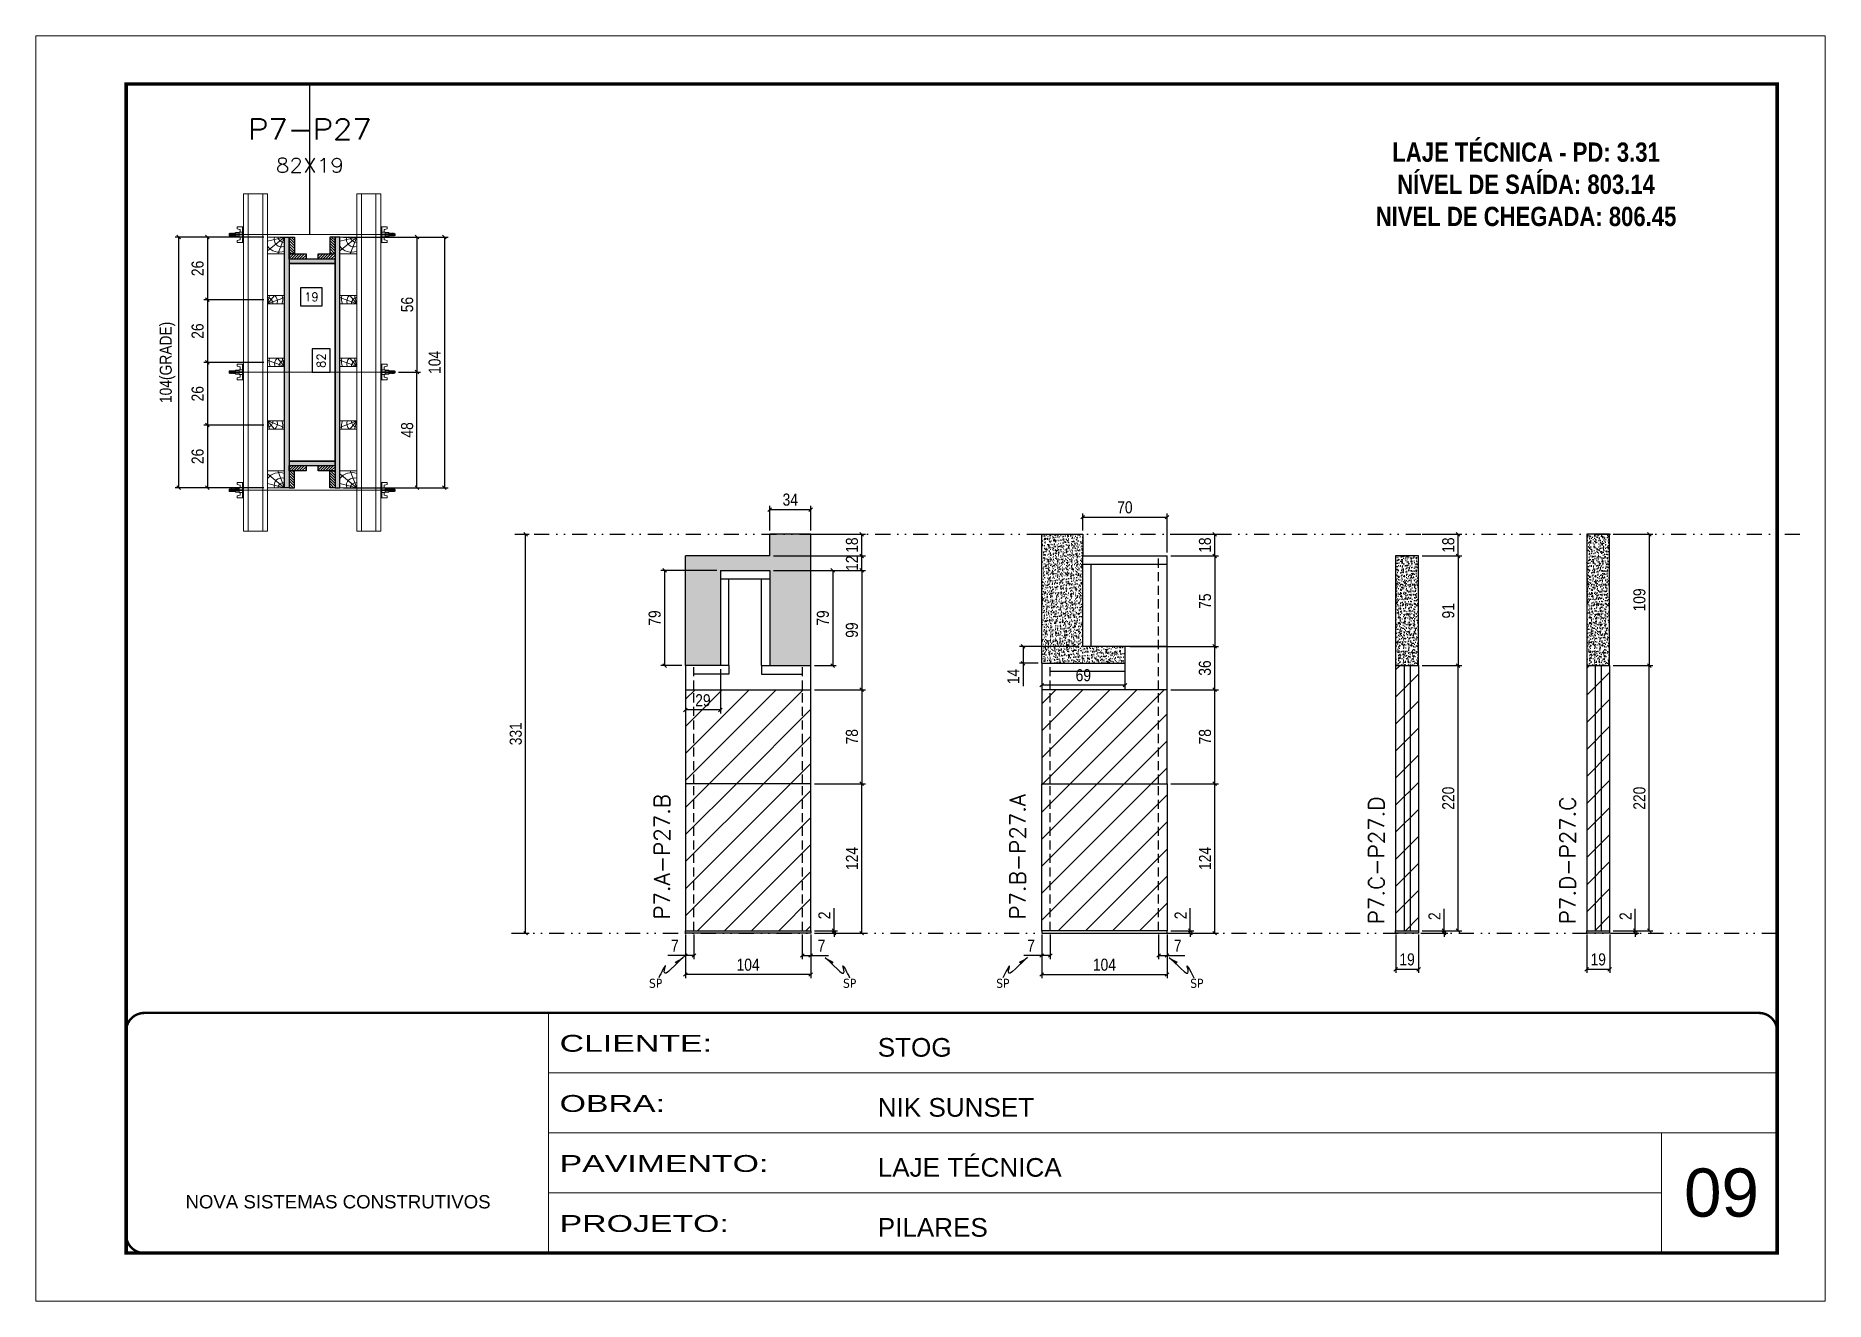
# Model space of a CAD drawing. Extents: x 808 to 7089, y -98 to 17032.
# Drawn here: x 808 to 2293, y 13685 to 14735 of the extents above; entities that cross this region are included whole.
import ezdxf
from ezdxf.enums import TextEntityAlignment as Align

# ---------------------------------------------------------------- set-up
doc = ezdxf.new("R2010")
doc.units = 0
for name, pattern in [('CONTINUO', [0]), ('DASHED', [0.75, 0.5, -0.25]), ('DIVIDE2', [0.625, 0.25, -0.125, 0, -0.125, 0, -0.125]), ('HIDDEN', [0.375, 0.25, -0.125])]:
    doc.linetypes.add(name, pattern=pattern)
for name, color, linetype, lineweight in [('CARIMBO', 255, 'Continuous', 9), ('Folhas', 255, 'Continuous', 9), ('Hachura', 251, 'Continuous', 9), ('Madeira', 126, 'Continuous', 18), ('Perfil Metálico', 224, 'Continuous', 18), ('REAPROVEITAMENTO', 251, 'Continuous', 9), ('SARRAFO DE PRESSAO', 251, 'DASHED', 9), ('Texto Seção', 7, 'Continuous', 15)]:
    doc.layers.add(name, color=color, linetype=linetype, lineweight=lineweight)
for name, color, linetype in [('CHAPA', 1, 'Continuous'), ('COTA', 241, 'Continuous'), ('Cota Seção (2x)', 241, 'Continuous'), ('MEIO_PONT', 93, 'Continuous'), ('NOMENCLATURA', 7, 'Continuous'), ('Nível', 160, 'Continuous'), ('Painéis', 200, 'Continuous'), ('SARR_2.2x7', 40, 'Continuous'), ('SARRAFO', 251, 'Continuous'), ('Sarrafo de Pressão', 42, 'HIDDEN'), ('texto', 7, 'Continuous'), ('Texto de Titulo', 7, 'Continuous'), ('Texto Qtd Sarr', 242, 'Continuous')]:
    doc.layers.add(name, color=color, linetype=linetype)
doc.styles.add('ARIAL', font='arial.ttf')
doc.styles.add('COTA TECNICA', font='techl___.ttf', dxfattribs={"height": 10})
doc.styles.add('COTA TECNICA 2X', font='techl___.ttf', dxfattribs={"height": 10})
doc.styles.add('COTA TECNICA-50', font='techl___.ttf', dxfattribs={"height": 10})
doc.styles.add('REGUA-120', font='ROMANS.shx', dxfattribs={"height": 15})
doc.styles.add('ROMANC', font='techb___.ttf', dxfattribs={"height": 2.5})
doc.styles.add('ROMANS', font='romans.shx')
doc.styles.get("Standard").update_dxf_attribs({"font": 'arial.ttf'})
doc.styles.add('Tecnologia', font='')
doc.styles.get('Tecnologia').set_extended_font_data('Forgotten Futurist')
doc.dimstyles.new('COTA PAINEL-50', dxfattribs={"dimtxt": 10, "dimasz": 3, "dimexe": 3, "dimexo": 3, "dimgap": 3, "dimtad": 1, "dimdec": 1, "dimzin": 12, "dimdsep": 46, "dimtxsty": 'COTA TECNICA-50', "dimblk1": 'OBLIQUE', "dimblk2": 'OBLIQUE', "dimsah": 1, "dimcen": 0.9, "dimclrd": 4, "dimclre": 4, "dimclrt": 240, "dimadec": 1, "dimazin": 3, "dimtfac": 1, "dimtdec": 1, "dimtmove": 0, "dimatfit": 3, "dimfxl": 1, "dimtolj": 1, "dimtzin": 12, "dimarcsym": 0})
doc.dimstyles.new('PAINEL', dxfattribs={"dimtxt": 10, "dimasz": 3, "dimexe": 3, "dimexo": 3, "dimgap": 3, "dimtad": 1, "dimdec": 1, "dimzin": 12, "dimdsep": 46, "dimtxsty": 'COTA TECNICA', "dimblk1": 'OBLIQUE', "dimblk2": 'OBLIQUE', "dimsah": 1, "dimcen": 0.9, "dimclrd": 4, "dimclre": 4, "dimclrt": 240, "dimadec": 1, "dimazin": 3, "dimtfac": 1, "dimtdec": 1, "dimtmove": 0, "dimatfit": 3, "dimfxl": 1, "dimtolj": 1, "dimtzin": 12, "dimarcsym": 0})
doc.dimstyles.new('SECAO PILAR', dxfattribs={"dimtxt": 10, "dimasz": 3, "dimexe": 3, "dimexo": 3, "dimgap": 3, "dimtad": 1, "dimdec": 1, "dimlfac": 0.5, "dimzin": 12, "dimdsep": 46, "dimtxsty": 'COTA TECNICA 2X', "dimblk1": 'OBLIQUE', "dimblk2": 'OBLIQUE', "dimsah": 1, "dimcen": 0.9, "dimclrd": 256, "dimclre": 256, "dimclrt": 256, "dimadec": 1, "dimazin": 3, "dimtfac": 1, "dimtdec": 1, "dimtmove": 0, "dimatfit": 3, "dimfxl": 1, "dimtolj": 1, "dimtzin": 12, "dimarcsym": 0})
doc.dimstyles.new('SECÇÃO 2', dxfattribs={"dimtxt": 7, "dimasz": 6, "dimexe": 0.18, "dimexo": 2, "dimgap": -4, "dimtad": 3, "dimdec": 1, "dimlfac": 0.5, "dimzin": 12, "dimdsep": 46, "dimtxsty": 'ROMANS', "dimblk": 'ARCHTICK', "dimcen": 0.09, "dimse1": 1, "dimse2": 1, "dimsd1": 1, "dimsd2": 1, "dimclrd": 180, "dimclre": 5, "dimclrt": 1, "dimadec": 0, "dimazin": 3, "dimtfac": 1, "dimtdec": 1, "dimtofl": 0, "dimtmove": 0, "dimatfit": 3, "dimldrblk": 'ARCHTICK', "dimfxl": 1, "dimtolj": 1, "dimtzin": 0, "dimarcsym": 0})
doc.dimstyles.get("Standard").update_dxf_attribs({"dimtxt": 0.18, "dimasz": 0.18, "dimexe": 0.18, "dimexo": 0.0625, "dimgap": 0.09, "dimtad": 0, "dimtih": 1, "dimtoh": 1, "dimdec": 4, "dimzin": 0, "dimdsep": 46, "dimtxsty": 'Standard', "dimcen": 0.09, "dimadec": 0, "dimazin": 0, "dimtfac": 1, "dimtdec": 4, "dimtofl": 0, "dimtmove": 0, "dimatfit": 3, "dimfxl": 1, "dimtolj": 1, "dimtzin": 0, "dimarcsym": 0})
pattern_1 = [(135, (-21872.9149, 23863.277), (-1.12253202, -1.12253202), [])]
pattern_2 = [(135, (-21872.9149, 23692.277), (-1.12253202, -1.12253202), [])]
pattern_3 = [(45, (-2887.884, -1148.575), (-11.22532, 11.22532), [])]
pattern_4 = [(45, (-3183.5, -1148.575), (-11.22532, 11.22532), [])]
pattern_5 = [(45, (-3479.116, -1148.575), (-11.22532, 11.22532), [])]

msp = doc.modelspace()

# ---------------------------------------------------------------- texts
at = {"layer": 'CARIMBO', "style": 'ARIAL'}
msp.add_text('09', height=40, dxfattribs=at).set_placement((2176.03, 13755.47))
at = {"layer": 'NOMENCLATURA', "color": 2, "insert": (2044.91, 14673.47), "char_height": 16, "attachment_point": 2, "style": 'ROMANC'}
msp.add_mtext_dynamic_manual_height_columns('\\PLAJE TÉCNICA - PD: 3.31\\PNÍVEL DE SAÍDA: 803.14\\PNIVEL DE CHEGADA: 806.45', width=328.3607, gutter_width=1, heights=[0], dxfattribs=at)
at = {"layer": 'texto', "color": 0, "char_height": 7.5, "attachment_point": 5}
for insert in [(1322.56, 13949.06), (1483.59, 13949.06), (1610.71, 13949.06), (1771.73, 13949.06)]:
    msp.add_mtext('{\\fTahoma|b0|i0|c0|p34;\\C4;SP}', dxfattribs=dict(at, insert=insert))
at = {"layer": 'Texto Seção', "char_height": 13, "width": 285.3299, "attachment_point": 7, "rotation": 90, "style": 'REGUA-120'}
for s, insert in [('P7.A-P27.B', (1334.24, 14001.99)), ('P7.B-P27.A', (1629.49, 14001.99)), ('P7.C-P27.D', (1927.23, 13998.15)), ('P7.D-P27.C', (2085.84, 13998.15))]:
    msp.add_mtext(s, dxfattribs=dict(at, insert=insert))

# ---------------------------------------------------------------- blocks, each defined once
blk = doc.blocks.new('9999999999')
at = {"color": 30, "linetype": 'CONTINUO'}
for p, q in [((98564.6, 34230.2), (98564.6, 34429.4)), ((98564.6, 34379.6), (99584, 34379.6)), ((98564.6, 34329.8), (99488, 34329.8)), ((99584, 34329.8), (99488, 34329.8)), ((99488, 34329.8), (99488, 34230.2)), ((98564.6, 34280), (99488, 34280))]:
    blk.add_line(p, q, dxfattribs=at)
at = {"color": 30, "linetype": 'CONTINUO', "const_width": 2}
blk.add_lwpolyline([(99584, 34230.2), (99584, 34414.4, 0.414214), (99569, 34429.4), (98229, 34429.4, 0.414214), (98214, 34414.4), (98214, 34245.2, 0.414214), (98229, 34230.2), (99584, 34230.2)], format="xyb", dxfattribs=at)
at = {"layer": 'Folhas'}
blk.add_lwpolyline([(98139, 34190.2), (99624, 34190.2), (99624, 35240.2), (98139, 35240.2)], close=True, dxfattribs=at)
at = {"layer": 'Folhas', "color": 30, "const_width": 3}
blk.add_lwpolyline([(98214, 34230.2), (99584, 34230.2), (99584, 35200.2), (98214, 35200.2)], close=True, dxfattribs=at)
at = {"color": 7, "linetype": 'Continuous', "ltscale": 5, "style": 'ARIAL'}
for s, height, p in [('STOG', 15.48, (98837.7, 34393.1)), ('NIK SUNSET', 15.48, (98837.7, 34343.3)), ('LAJE TÉCNICA', 15.483, (98837.7, 34293.5)), ('NOVA SISTEMAS CONSTRUTIVOS', 11.059, (98263.2, 34267.2)), ('PILARES', 15.48, (98837.7, 34243.7))]:
    blk.add_text(s, height=height, dxfattribs=at).set_placement(p)
at = {"layer": 'Folhas', "color": 7, "style": 'Tecnologia', "width": 1.5}
for s, p in [('CLIENTE:', (98573.7, 34397.2)), ('OBRA:', (98573.7, 34347.3)), ('PAVIMENTO:', (98573.7, 34297.5)), ('PROJETO:', (98573.7, 34247.7))]:
    blk.add_text(s, height=14, dxfattribs=at).set_placement(p)
blk = doc.blocks.new('*D168')
at = {"layer": 'Cota Seção (2x)', "color": 180, "lineweight": -2, "transparency": 16777216}
for p, q in [((1052.5, 14475.5), (1037.5, 14475.5)), ((1037.5, 14475.5), (1037.5, 14456.2)), ((1052.5, 14456.2), (1052.5, 14475.5)), ((1037.5, 14456.2), (1052.5, 14456.2))]:
    blk.add_line(p, q, dxfattribs=at)
at = {"layer": 'Defpoints', "color": 0, "transparency": 16777216}
for p in [(1018.5, 14546.3), (1018.5, 14382.3), (1056.5, 14382.3)]:
    blk.add_point(p, dxfattribs=at)
at = {"layer": 'Cota Seção (2x)', "color": 1, "transparency": 16777216, "insert": (1045, 14465.8), "char_height": 7, "attachment_point": 5, "rotation": 90, "style": 'ROMANS'}
blk.add_mtext('\\A1;82', dxfattribs=at)
blk = doc.blocks.new('_ArchTick')
at = {"color": 0, "linetype": 'ByBlock', "const_width": 0.15}
blk.add_lwpolyline([(-0.5, -0.5), (0.5, 0.5)], dxfattribs=at)
blk = doc.blocks.new('_Oblique')
at = {"color": 0, "linetype": 'ByBlock', "lineweight": -2}
blk.add_line((-0.5, -0.5), (0.5, 0.5), dxfattribs=at)
blk = doc.blocks.new('*D169')
at = {"layer": 'Cota Seção (2x)', "lineweight": -2, "transparency": 16777216}
for p, q in [((1063.5, 14568.3), (1150.3, 14568.3)), ((1147.3, 14568.3), (1147.3, 14360.3)), ((1063.5, 14360.3), (1150.3, 14360.3))]:
    blk.add_line(p, q, dxfattribs=at)
at = {"layer": 'Defpoints', "color": 0, "transparency": 16777216}
for p in [(1060.5, 14568.3), (1060.5, 14360.3), (1147.3, 14360.3)]:
    blk.add_point(p, dxfattribs=at)
at = {"layer": 'Cota Seção (2x)', "lineweight": -2, "transparency": 16777216, "xscale": 3, "yscale": 3, "zscale": 3}
for p, rotation in [((1147.3, 14568.3), 90), ((1147.3, 14360.3), 270)]:
    blk.add_blockref('_Oblique', p, dxfattribs=dict(at, rotation=rotation))
at = {"layer": 'Cota Seção (2x)', "transparency": 16777216, "insert": (1139.2, 14464.3), "char_height": 10, "attachment_point": 5, "rotation": 90, "style": 'COTA TECNICA 2X'}
blk.add_mtext('\\A1;104', dxfattribs=at)
blk = doc.blocks.new('*D170')
at = {"layer": 'Cota Seção (2x)', "lineweight": -2, "transparency": 16777216}
for p, q in [((1097.5, 14568.3), (1127.5, 14568.3)), ((1124.5, 14568.3), (1124.5, 14456.3)), ((1109.3, 14456.3), (1127.5, 14456.3))]:
    blk.add_line(p, q, dxfattribs=at)
at = {"layer": 'Defpoints', "color": 0, "transparency": 16777216}
for p in [(1094.5, 14568.3), (1106.3, 14456.3), (1124.5, 14456.3)]:
    blk.add_point(p, dxfattribs=at)
at = {"layer": 'Cota Seção (2x)', "lineweight": -2, "transparency": 16777216, "xscale": 3, "yscale": 3, "zscale": 3}
for p, rotation in [((1124.5, 14568.3), 90), ((1124.5, 14456.3), 270)]:
    blk.add_blockref('_Oblique', p, dxfattribs=dict(at, rotation=rotation))
at = {"layer": 'Cota Seção (2x)', "transparency": 16777216, "insert": (1116.4, 14512.3), "char_height": 10, "attachment_point": 5, "rotation": 90, "style": 'COTA TECNICA 2X'}
blk.add_mtext('\\A1;56', dxfattribs=at)
blk = doc.blocks.new('*D171')
at = {"layer": 'Cota Seção (2x)', "lineweight": -2, "transparency": 16777216}
for p, q in [((1109.3, 14456.3), (1127.5, 14456.3)), ((1124.5, 14360.3), (1124.5, 14456.3)), ((1097.5, 14360.3), (1127.5, 14360.3))]:
    blk.add_line(p, q, dxfattribs=at)
at = {"layer": 'Defpoints', "color": 0, "transparency": 16777216}
for p in [(1106.3, 14456.3), (1124.5, 14456.3), (1094.5, 14360.3)]:
    blk.add_point(p, dxfattribs=at)
at = {"layer": 'Cota Seção (2x)', "lineweight": -2, "transparency": 16777216, "xscale": 3, "yscale": 3, "zscale": 3}
for p, rotation in [((1124.5, 14456.3), 90), ((1124.5, 14360.3), 270)]:
    blk.add_blockref('_Oblique', p, dxfattribs=dict(at, rotation=rotation))
at = {"layer": 'Cota Seção (2x)', "transparency": 16777216, "insert": (1116.4, 14408.3), "char_height": 10, "attachment_point": 5, "rotation": 90, "style": 'COTA TECNICA 2X'}
blk.add_mtext('\\A1;48', dxfattribs=at)
blk = doc.blocks.new('*D172')
at = {"layer": 'Cota Seção (2x)', "color": 180, "lineweight": -2, "transparency": 16777216}
for p, q in [((1045.9, 14526.2), (1027.9, 14526.2)), ((1027.9, 14526.2), (1027.9, 14511.2)), ((1045.9, 14511.2), (1045.9, 14526.2)), ((1027.9, 14511.2), (1045.9, 14511.2))]:
    blk.add_line(p, q, dxfattribs=at)
at = {"layer": 'Defpoints', "color": 0, "transparency": 16777216}
for p in [(1018.5, 14546.3), (1056.5, 14546.3), (1056.5, 14507.2)]:
    blk.add_point(p, dxfattribs=at)
at = {"layer": 'Cota Seção (2x)', "color": 1, "transparency": 16777216, "insert": (1036.9, 14518.7), "char_height": 7, "attachment_point": 5, "style": 'ROMANS'}
blk.add_mtext('\\A1;19', dxfattribs=at)
blk = doc.blocks.new('titulo1')
at = {"layer": 'Defpoints', "color": 252, "linetype": 'HIDDEN', "ltscale": 2}
blk.add_line((0, 0), (0, 125), dxfattribs=at)
at = {"layer": 'Defpoints', "style": 'ROMANS', "oblique": 15}
blk.add_attdef('FOLHA', text='', height=10, dxfattribs=at).set_placement((0, 15.6), align=Align.MIDDLE_CENTER)
at = {"layer": 'Texto Qtd Sarr', "color": 3, "style": 'ROMANS', "oblique": 15}
for tag, height, p in [('TITULO', 17, (0, 71.4)), ('SEÇÃO', 12, (0, 41.5))]:
    blk.add_attdef(tag, text='', height=height, dxfattribs=at).set_placement(p, align=Align.MIDDLE_CENTER)
blk = doc.blocks.new('PONTALETE')
at = {"layer": 'Madeira'}
for q in [(2.71, 7), (7, 5.76), (7, 1.74)]:
    blk.add_line((0, 0), q, dxfattribs=at)
blk.add_lwpolyline([(0, 0), (7, 0), (7, 7), (0, 7)], close=True, dxfattribs=at)
for centre, radius, start, end in [((2.04, 0.06), 6.23, 37.28179, 109.09128), ((1.09, 0.9), 3.19, 343.60304, 109.98471), ((-0.21, -0.78), 3.09, 14.63219, 86.0383)]:
    blk.add_arc(centre, radius, start, end, dxfattribs=at)
blk = doc.blocks.new('*D173')
at = {"layer": 'Cota Seção (2x)', "lineweight": -2, "transparency": 16777216}
for p, q in [((997.5, 14568.3), (923.7, 14568.3)), ((926.7, 14568.3), (926.7, 14360.3)), ((997.5, 14360.3), (923.7, 14360.3))]:
    blk.add_line(p, q, dxfattribs=at)
at = {"layer": 'Defpoints', "color": 0, "transparency": 16777216}
for p in [(1000.5, 14568.3), (926.7, 14360.3), (1000.5, 14360.3)]:
    blk.add_point(p, dxfattribs=at)
at = {"layer": 'Cota Seção (2x)', "lineweight": -2, "transparency": 16777216, "xscale": 3, "yscale": 3, "zscale": 3}
for p, rotation in [((926.7, 14568.3), 90), ((926.7, 14360.3), 270)]:
    blk.add_blockref('_Oblique', p, dxfattribs=dict(at, rotation=rotation))
at = {"layer": 'Cota Seção (2x)', "transparency": 16777216, "insert": (917.5, 14464.3), "char_height": 10, "attachment_point": 5, "rotation": 90, "style": 'COTA TECNICA 2X'}
blk.add_mtext('\\A1;104(GRADE)', dxfattribs=at)
blk = doc.blocks.new('*D174')
at = {"layer": 'Cota Seção (2x)', "lineweight": -2, "transparency": 16777216}
for p, q in [((997.5, 14412.3), (947.6, 14412.3)), ((950.6, 14412.3), (950.6, 14360.3)), ((997.5, 14360.3), (947.6, 14360.3))]:
    blk.add_line(p, q, dxfattribs=at)
at = {"layer": 'Defpoints', "color": 0, "transparency": 16777216}
for p in [(1000.5, 14412.3), (950.6, 14360.3), (1000.5, 14360.3)]:
    blk.add_point(p, dxfattribs=at)
at = {"layer": 'Cota Seção (2x)', "lineweight": -2, "transparency": 16777216, "xscale": 3, "yscale": 3, "zscale": 3}
for p, rotation in [((950.6, 14412.3), 90), ((950.6, 14360.3), 270)]:
    blk.add_blockref('_Oblique', p, dxfattribs=dict(at, rotation=rotation))
at = {"layer": 'Cota Seção (2x)', "transparency": 16777216, "insert": (942.5, 14386.3), "char_height": 10, "attachment_point": 5, "rotation": 90, "style": 'COTA TECNICA 2X'}
blk.add_mtext('\\A1;26', dxfattribs=at)
blk = doc.blocks.new('MEIO PONTALETE')
at = {"layer": 'Madeira'}
for q in [(2.71, 7), (3.5, 2.88), (3.5, 0.87)]:
    blk.add_line((0, 0), q, dxfattribs=at)
blk.add_lwpolyline([(0, 0), (3.5, 0), (3.5, 7), (0, 7)], close=True, dxfattribs=at)
for centre, radius, start, end in [((2.04, 0.06), 6.23, 76.44987, 109.09128), ((1.09, 0.9), 3.19, 40.90626, 109.98471), ((-0.21, -0.78), 3.09, 14.63219, 86.0383)]:
    blk.add_arc(centre, radius, start, end, dxfattribs=at)
blk = doc.blocks.new('C')
at = {"layer": 'Hachura', "color": 0}
for p, q in [((0, 3.22), (0, -3.22)), ((0.45, 3.22), (0, 3.22)), ((0.46, 3.16), (0, 3.16)), ((0.46, 3.05), (0, 3.05)), ((0.46, 2.88), (0, 2.88)), ((0, 2.75), (0, -1.16)), ((0.46, 2.65), (0, 2.65)), ((0.46, 2.23), (0, 2.23)), ((0.46, 1.51), (0, 1.51)), ((0.39, 0.49), (0.17, 0.49)), ((0.45, -3.23), (0.45, 3.22)), ((0.45, 3.22), (2.58, 3.22)), ((1.74, 0.97), (0.45, 0.97)), ((1.45, 0.1), (0.45, 0.1)), ((1.35, 1.94), (1.35, 0.96)), ((2.58, 2.39), (1.47, 2.09)), ((1.74, -0.97), (1.74, 0.97)), ((1.74, 0.97), (1.74, 0.84)), ((1.74, 0.97), (1.74, 0.84)), ((1.74, 0.84), (3.35, 0.84)), ((3.35, 0.45), (1.74, 0.45)), ((2.58, 3.22), (2.58, 2.39)), ((3.32, 0.84), (3.32, -0.84)), ((3.35, 0.84), (3.35, -0.84)), ((3.68, 0.45), (3.35, 0.45)), ((3.84, -0.52), (3.35, 0.45)), ((3.35, 0.06), (3.67, -0.57)), ((3.68, 0.45), (4.16, -0.52)), ((3.72, 0.5), (4.25, -0.57)), ((4.37, -0.55), (3.83, 0.53)), ((4.15, 0.45), (3.93, 0.45)), ((4.42, -0.52), (3.93, 0.45)), ((4.15, 0.45), (4.26, 0.45)), ((4.26, 0.45), (4.74, -0.52)), ((4.3, 0.5), (4.83, -0.57)), ((4.95, -0.55), (4.41, 0.53)), ((4.51, 0.45), (4.84, 0.45)), ((5, -0.52), (4.51, 0.45)), ((4.84, 0.45), (5.32, -0.52)), ((4.88, 0.5), (5.41, -0.57)), ((5.53, -0.55), (4.99, 0.53)), ((5.58, -0.52), (5.09, 0.45)), ((5.42, 0.45), (5.09, 0.45)), ((5.58, -0.52), (5.09, 0.45)), ((5.42, 0.45), (5.74, -0.19)), ((5.46, 0.5), (5.74, -0.07)), ((5.74, 0.19), (5.57, 0.53)), ((5.74, 0.32), (5.68, 0.45)), ((5.68, 0.45), (5.74, 0.45)), ((5.74, 0.45), (5.9, 0.29)), ((5.74, 0.45), (5.74, -0.52)), ((5.9, -0.36), (5.9, 0.29)), ((0.45, 0), (0, 0)), ((0.46, -1.52), (0, -1.52)), ((0.46, -2.23), (0, -2.23)), ((0.46, -2.65), (0, -2.65)), ((0.46, -2.88), (0, -2.88)), ((0.46, -3.05), (0, -3.05)), ((0.46, -3.16), (0, -3.16)), ((0, -3.22), (2.57, -3.22)), ((0.08, -0.48), (0.29, -0.48)), ((0.29, -0.48), (0.4, -0.48)), ((0.45, 0), (0.45, -0.97)), ((0.45, -0.16), (1.45, -0.16)), ((0.45, -0.65), (0.45, -0.32)), ((0.45, -3.23), (0.45, -0.65)), ((0.45, -0.97), (1.74, -0.97)), ((1.35, -1.94), (1.35, -0.97)), ((2.58, -2.39), (1.47, -2.1)), ((3.35, -0.32), (1.74, -0.32)), ((3.35, -0.84), (1.74, -0.84)), ((2.58, -3.23), (2.58, -2.39)), ((3.35, -0.07), (3.58, -0.52)), ((3.35, -0.52), (3.58, -0.52)), ((3.84, -0.52), (4.16, -0.52)), ((4.42, -0.52), (4.74, -0.52)), ((4.63, -0.52), (4.74, -0.52)), ((5, -0.52), (5.32, -0.52)), ((5.58, -0.52), (5.74, -0.52)), ((5.74, -0.52), (5.9, -0.36)), ((5.74, -0.52), (5.74, -0.52))]:
    blk.add_line(p, q, dxfattribs=at)
for centre, radius, start, end in [((1.52, 1.94), 0.161, 104.74356, 180), ((1.44, -0.03), 0.129, 272.69497, 87.30503), ((3.81, 0.39), 0.143, 25.56881, 154.43119), ((4.39, 0.39), 0.143, 25.56881, 154.43119), ((4.97, 0.39), 0.143, 25.56881, 154.43119), ((5.55, 0.39), 0.143, 25.56881, 154.43119), ((0.17, -0.37), 0.174, 221.74404, 317.85924), ((1.52, -1.94), 0.161, 180, 255.25644), ((3.71, -0.4), 0.174, 222.14076, 318.25596), ((4.29, -0.4), 0.174, 222.14076, 318.25596), ((4.87, -0.4), 0.174, 222.14076, 318.25596), ((5.45, -0.4), 0.174, 222.14076, 318.25596), ((5.61, -0.4), 0.174, 317.85924, 318.25596)]:
    blk.add_arc(centre, radius, start, end, dxfattribs=at)
blk = doc.blocks.new('*D175')
at = {"layer": 'COTA', "lineweight": -2, "transparency": 16777216}
for p, q in [((997.5, 14568.3), (947.6, 14568.3)), ((950.6, 14568.3), (950.6, 14516.3)), ((997.5, 14516.3), (947.6, 14516.3))]:
    blk.add_line(p, q, dxfattribs=at)
at = {"layer": 'Defpoints', "color": 0, "transparency": 16777216}
for p in [(1000.5, 14568.3), (950.6, 14516.3), (1000.5, 14516.3)]:
    blk.add_point(p, dxfattribs=at)
at = {"layer": 'COTA', "lineweight": -2, "transparency": 16777216, "xscale": 3, "yscale": 3, "zscale": 3}
for p, rotation in [((950.6, 14568.3), 90), ((950.6, 14516.3), 270)]:
    blk.add_blockref('_Oblique', p, dxfattribs=dict(at, rotation=rotation))
at = {"layer": 'COTA', "transparency": 16777216, "insert": (942.5, 14542.3), "char_height": 10, "attachment_point": 5, "rotation": 90, "style": 'COTA TECNICA 2X'}
blk.add_mtext('\\A1;26', dxfattribs=at)
blk = doc.blocks.new('*D176')
at = {"layer": 'Cota Seção (2x)', "lineweight": -2, "transparency": 16777216}
for p, q in [((997.5, 14516.3), (947.6, 14516.3)), ((950.6, 14516.3), (950.6, 14464.3)), ((997.5, 14464.3), (947.6, 14464.3))]:
    blk.add_line(p, q, dxfattribs=at)
at = {"layer": 'Defpoints', "color": 0, "transparency": 16777216}
for p in [(1000.5, 14516.3), (950.6, 14464.3), (1000.5, 14464.3)]:
    blk.add_point(p, dxfattribs=at)
at = {"layer": 'Cota Seção (2x)', "lineweight": -2, "transparency": 16777216, "xscale": 3, "yscale": 3, "zscale": 3}
for p, rotation in [((950.6, 14516.3), 90), ((950.6, 14464.3), 270)]:
    blk.add_blockref('_Oblique', p, dxfattribs=dict(at, rotation=rotation))
at = {"layer": 'Cota Seção (2x)', "transparency": 16777216, "insert": (942.5, 14490.3), "char_height": 10, "attachment_point": 5, "rotation": 90, "style": 'COTA TECNICA 2X'}
blk.add_mtext('\\A1;26', dxfattribs=at)
blk = doc.blocks.new('*D187')
at = {"layer": 'Cota Seção (2x)', "lineweight": -2, "transparency": 16777216}
for p, q in [((997.5, 14464.3), (947.6, 14464.3)), ((950.6, 14464.3), (950.6, 14412.3)), ((997.5, 14412.3), (947.6, 14412.3))]:
    blk.add_line(p, q, dxfattribs=at)
at = {"layer": 'Defpoints', "color": 0, "transparency": 16777216}
for p in [(1000.5, 14464.3), (950.6, 14412.3), (1000.5, 14412.3)]:
    blk.add_point(p, dxfattribs=at)
at = {"layer": 'Cota Seção (2x)', "lineweight": -2, "transparency": 16777216, "xscale": 3, "yscale": 3, "zscale": 3}
for p, rotation in [((950.6, 14464.3), 90), ((950.6, 14412.3), 270)]:
    blk.add_blockref('_Oblique', p, dxfattribs=dict(at, rotation=rotation))
at = {"layer": 'Cota Seção (2x)', "transparency": 16777216, "insert": (942.5, 14438.3), "char_height": 10, "attachment_point": 5, "rotation": 90, "style": 'COTA TECNICA 2X'}
blk.add_mtext('\\A1;26', dxfattribs=at)
blk = doc.blocks.new('*D183')
at = {"layer": 'COTA', "color": 4, "lineweight": -2, "transparency": 16777216}
for p, q in [((1205.8, 14321.7), (1217.7, 14321.7)), ((1214.7, 13990.7), (1214.7, 14321.7)), ((1205.8, 13990.7), (1217.7, 13990.7))]:
    blk.add_line(p, q, dxfattribs=at)
at = {"layer": 'Defpoints', "color": 0, "transparency": 16777216}
for p in [(1202.8, 14321.7), (1214.7, 14321.7), (1202.8, 13990.7)]:
    blk.add_point(p, dxfattribs=at)
at = {"layer": 'COTA', "color": 4, "lineweight": -2, "transparency": 16777216, "xscale": 3, "yscale": 3, "zscale": 3}
for p, rotation in [((1214.7, 14321.7), 90), ((1214.7, 13990.7), 270)]:
    blk.add_blockref('_Oblique', p, dxfattribs=dict(at, rotation=rotation))
at = {"layer": 'COTA', "color": 240, "transparency": 16777216, "insert": (1206.5, 14156.2), "char_height": 10, "attachment_point": 5, "rotation": 90, "style": 'COTA TECNICA-50'}
blk.add_mtext('\\A1;331', dxfattribs=at)
blk = doc.blocks.new('*D163')
at = {"layer": 'COTA', "color": 4, "lineweight": -2, "transparency": 16777216}
for p, q in [((1936.7, 13989.7), (1936.7, 13957.8)), ((1955.7, 13989.7), (1955.7, 13957.8)), ((1936.7, 13960.8), (1955.7, 13960.8))]:
    blk.add_line(p, q, dxfattribs=at)
at = {"layer": 'Defpoints', "color": 0, "transparency": 16777216}
for p in [(1936.7, 13992.7), (1955.7, 13992.7), (1955.7, 13960.8)]:
    blk.add_point(p, dxfattribs=at)
at = {"layer": 'COTA', "color": 4, "lineweight": -2, "transparency": 16777216, "xscale": 3, "yscale": 3, "zscale": 3, "rotation": 180}
blk.add_blockref('_Oblique', (1936.7, 13960.8), dxfattribs=at)
at = {"layer": 'COTA', "color": 4, "lineweight": -2, "transparency": 16777216, "xscale": 3, "yscale": 3, "zscale": 3}
blk.add_blockref('_Oblique', (1955.7, 13960.8), dxfattribs=at)
at = {"layer": 'COTA', "color": 240, "transparency": 16777216, "insert": (1946.2, 13968.9), "char_height": 10, "attachment_point": 5, "style": 'COTA TECNICA'}
blk.add_mtext('\\A1;19', dxfattribs=at)
blk = doc.blocks.new('*D164')
at = {"layer": 'COTA', "color": 4, "lineweight": -2, "transparency": 16777216}
for p, q in [((1958.7, 14212.7), (1991.5, 14212.7)), ((1988.5, 13992.7), (1988.5, 14212.7)), ((1958.7, 13992.7), (1991.5, 13992.7))]:
    blk.add_line(p, q, dxfattribs=at)
at = {"layer": 'Defpoints', "color": 0, "transparency": 16777216}
for p in [(1955.7, 14212.7), (1988.5, 14212.7), (1955.7, 13992.7)]:
    blk.add_point(p, dxfattribs=at)
at = {"layer": 'COTA', "color": 4, "lineweight": -2, "transparency": 16777216, "xscale": 3, "yscale": 3, "zscale": 3}
for p, rotation in [((1988.5, 14212.7), 90), ((1988.5, 13992.7), 270)]:
    blk.add_blockref('_Oblique', p, dxfattribs=dict(at, rotation=rotation))
at = {"layer": 'COTA', "color": 240, "transparency": 16777216, "insert": (1980.4, 14102.7), "char_height": 10, "attachment_point": 5, "rotation": 90, "style": 'COTA TECNICA'}
blk.add_mtext('\\A1;220', dxfattribs=at)
blk = doc.blocks.new('*D165')
at = {"layer": 'COTA', "color": 4, "lineweight": -2, "transparency": 16777216}
for p, q in [((1976.9, 13992.7), (1976.9, 14010.9)), ((1958.7, 13992.7), (1979.9, 13992.7)), ((1958.7, 13990.7), (1979.9, 13990.7)), ((1976.9, 13990.7), (1976.9, 13992.7)), ((1976.9, 13990.7), (1976.9, 13987.7))]:
    blk.add_line(p, q, dxfattribs=at)
at = {"layer": 'Defpoints', "color": 0, "transparency": 16777216}
for p in [(1955.7, 13992.7), (1955.7, 13990.7), (1976.9, 13992.7)]:
    blk.add_point(p, dxfattribs=at)
at = {"layer": 'COTA', "color": 4, "lineweight": -2, "transparency": 16777216, "xscale": 3, "yscale": 3, "zscale": 3}
for p, rotation in [((1976.9, 13992.7), 270), ((1976.9, 13990.7), 90)]:
    blk.add_blockref('_Oblique', p, dxfattribs=dict(at, rotation=rotation))
at = {"layer": 'COTA', "color": 240, "transparency": 16777216, "insert": (1968.9, 14004.8), "char_height": 10, "attachment_point": 5, "rotation": 90, "style": 'COTA TECNICA-50'}
blk.add_mtext('\\A1;2', dxfattribs=at)
blk = doc.blocks.new('*D148')
at = {"layer": 'COTA', "color": 4, "lineweight": -2, "transparency": 16777216}
for p, q in [((1643, 13989.7), (1643, 13953.4)), ((1747, 13989.7), (1747, 13953.4)), ((1643, 13956.4), (1747, 13956.4))]:
    blk.add_line(p, q, dxfattribs=at)
at = {"layer": 'Defpoints', "color": 0, "transparency": 16777216}
for p in [(1643, 13992.7), (1747, 13992.7), (1747, 13956.4)]:
    blk.add_point(p, dxfattribs=at)
at = {"layer": 'COTA', "color": 4, "lineweight": -2, "transparency": 16777216, "xscale": 3, "yscale": 3, "zscale": 3, "rotation": 180}
blk.add_blockref('_Oblique', (1643, 13956.4), dxfattribs=at)
at = {"layer": 'COTA', "color": 4, "lineweight": -2, "transparency": 16777216, "xscale": 3, "yscale": 3, "zscale": 3}
blk.add_blockref('_Oblique', (1747, 13956.4), dxfattribs=at)
at = {"layer": 'COTA', "color": 240, "transparency": 16777216, "insert": (1695, 13964.5), "char_height": 10, "attachment_point": 5, "style": 'COTA TECNICA'}
blk.add_mtext('\\A1;104', dxfattribs=at)
blk = doc.blocks.new('*D149')
at = {"layer": 'COTA', "color": 4, "lineweight": -2, "transparency": 16777216}
for p, q in [((1650, 13989.7), (1650, 13969.2)), ((1643, 13987.7), (1643, 13969.2)), ((1643, 13972.2), (1628.2, 13972.2)), ((1650, 13972.2), (1643, 13972.2))]:
    blk.add_line(p, q, dxfattribs=at)
at = {"layer": 'Defpoints', "color": 0, "transparency": 16777216}
for p in [(1643, 13990.7), (1650, 13992.7), (1643, 13972.2)]:
    blk.add_point(p, dxfattribs=at)
at = {"layer": 'COTA', "color": 4, "lineweight": -2, "transparency": 16777216, "xscale": 3, "yscale": 3, "zscale": 3, "rotation": 180}
blk.add_blockref('_Oblique', (1643, 13972.2), dxfattribs=at)
at = {"layer": 'COTA', "color": 4, "lineweight": -2, "transparency": 16777216, "xscale": 3, "yscale": 3, "zscale": 3}
blk.add_blockref('_Oblique', (1650, 13972.2), dxfattribs=at)
at = {"layer": 'COTA', "color": 240, "transparency": 16777216, "insert": (1634.1, 13980.3), "char_height": 10, "attachment_point": 5, "style": 'COTA TECNICA-50'}
blk.add_mtext('\\A1;7', dxfattribs=at)
blk = doc.blocks.new('*D150')
at = {"layer": 'COTA', "color": 4, "lineweight": -2, "transparency": 16777216}
for p, q in [((1740, 13989.7), (1740, 13969.2)), ((1747, 13987.7), (1747, 13969.2)), ((1740, 13972.2), (1747, 13972.2)), ((1747, 13972.2), (1761.7, 13972.2))]:
    blk.add_line(p, q, dxfattribs=at)
at = {"layer": 'Defpoints', "color": 0, "transparency": 16777216}
for p in [(1740, 13992.7), (1747, 13990.7), (1747, 13972.2)]:
    blk.add_point(p, dxfattribs=at)
at = {"layer": 'COTA', "color": 4, "lineweight": -2, "transparency": 16777216, "xscale": 3, "yscale": 3, "zscale": 3, "rotation": 180}
blk.add_blockref('_Oblique', (1740, 13972.2), dxfattribs=at)
at = {"layer": 'COTA', "color": 4, "lineweight": -2, "transparency": 16777216, "xscale": 3, "yscale": 3, "zscale": 3}
blk.add_blockref('_Oblique', (1747, 13972.2), dxfattribs=at)
at = {"layer": 'COTA', "color": 240, "transparency": 16777216, "insert": (1755.8, 13980.3), "char_height": 10, "attachment_point": 5, "style": 'COTA TECNICA-50'}
blk.add_mtext('\\A1;7', dxfattribs=at)
blk = doc.blocks.new('*D151')
at = {"layer": 'COTA', "color": 4, "linetype": 'ByBlock', "lineweight": -2, "transparency": 16777216}
for p, q in [((1750, 14114.7), (1789.6, 14114.7)), ((1786.6, 13990.7), (1786.6, 14114.7)), ((1750, 13990.7), (1789.6, 13990.7))]:
    blk.add_line(p, q, dxfattribs=at)
at = {"layer": 'Defpoints', "color": 0, "linetype": 'ByBlock', "transparency": 16777216}
for p in [(1747, 14114.7), (1786.6, 14114.7), (1747, 13990.7)]:
    blk.add_point(p, dxfattribs=at)
at = {"layer": 'COTA', "color": 4, "linetype": 'ByBlock', "lineweight": -2, "transparency": 16777216, "xscale": 3, "yscale": 3, "zscale": 3}
for p, rotation in [((1786.6, 14114.7), 90), ((1786.6, 13990.7), 270)]:
    blk.add_blockref('_Oblique', p, dxfattribs=dict(at, rotation=rotation))
at = {"layer": 'COTA', "color": 240, "linetype": 'ByBlock', "transparency": 16777216, "insert": (1778.5, 14052.7), "char_height": 10, "attachment_point": 5, "rotation": 90, "style": 'COTA TECNICA'}
blk.add_mtext('\\A1;124', dxfattribs=at)
blk = doc.blocks.new('*D152')
at = {"layer": 'COTA', "color": 4, "lineweight": -2, "transparency": 16777216}
for p, q in [((1766.2, 13992.7), (1766.2, 14011.5)), ((1750, 13992.7), (1769.2, 13992.7)), ((1750, 13990.7), (1769.2, 13990.7)), ((1766.2, 13990.7), (1766.2, 13992.7)), ((1766.2, 13990.7), (1766.2, 13987.7))]:
    blk.add_line(p, q, dxfattribs=at)
at = {"layer": 'Defpoints', "color": 0, "transparency": 16777216}
for p in [(1747, 13992.7), (1747, 13990.7), (1766.2, 13990.7)]:
    blk.add_point(p, dxfattribs=at)
at = {"layer": 'COTA', "color": 4, "lineweight": -2, "transparency": 16777216, "xscale": 3, "yscale": 3, "zscale": 3}
for p, rotation in [((1766.2, 13992.7), 270), ((1766.2, 13990.7), 90)]:
    blk.add_blockref('_Oblique', p, dxfattribs=dict(at, rotation=rotation))
at = {"layer": 'COTA', "color": 240, "transparency": 16777216, "insert": (1758.2, 14005.5), "char_height": 10, "attachment_point": 5, "rotation": 90, "style": 'COTA TECNICA-50'}
blk.add_mtext('\\A1;2', dxfattribs=at)
blk = doc.blocks.new('*D153')
at = {"layer": 'COTA', "color": 4, "linetype": 'ByBlock', "lineweight": -2, "transparency": 16777216}
for p, q in [((1750, 14114.7), (1789.6, 14114.7)), ((1786.6, 13990.7), (1786.6, 14114.7)), ((1750, 13990.7), (1789.6, 13990.7))]:
    blk.add_line(p, q, dxfattribs=at)
at = {"layer": 'Defpoints', "color": 0, "linetype": 'ByBlock', "transparency": 16777216}
for p in [(1747, 14114.7), (1786.6, 14114.7), (1747, 13990.7)]:
    blk.add_point(p, dxfattribs=at)
at = {"layer": 'COTA', "color": 4, "linetype": 'ByBlock', "lineweight": -2, "transparency": 16777216, "xscale": 3, "yscale": 3, "zscale": 3}
for p, rotation in [((1786.6, 14114.7), 90), ((1786.6, 13990.7), 270)]:
    blk.add_blockref('_Oblique', p, dxfattribs=dict(at, rotation=rotation))
at = {"layer": 'COTA', "color": 240, "linetype": 'ByBlock', "transparency": 16777216, "insert": (1778.5, 14052.7), "char_height": 10, "attachment_point": 5, "rotation": 90, "style": 'COTA TECNICA'}
blk.add_mtext('\\A1;124', dxfattribs=at)
blk = doc.blocks.new('*D154')
at = {"layer": 'COTA', "color": 4, "lineweight": -2, "transparency": 16777216}
for p, q in [((1750, 14192.7), (1789.6, 14192.7)), ((1786.6, 14114.7), (1786.6, 14192.7)), ((1750, 14114.7), (1789.6, 14114.7))]:
    blk.add_line(p, q, dxfattribs=at)
at = {"layer": 'Defpoints', "color": 0, "transparency": 16777216}
for p in [(1747, 14192.7), (1786.6, 14192.7), (1747, 14114.7)]:
    blk.add_point(p, dxfattribs=at)
at = {"layer": 'COTA', "color": 4, "lineweight": -2, "transparency": 16777216, "xscale": 3, "yscale": 3, "zscale": 3}
for p, rotation in [((1786.6, 14192.7), 90), ((1786.6, 14114.7), 270)]:
    blk.add_blockref('_Oblique', p, dxfattribs=dict(at, rotation=rotation))
at = {"layer": 'COTA', "color": 240, "transparency": 16777216, "insert": (1778.5, 14153.7), "char_height": 10, "attachment_point": 5, "rotation": 90, "style": 'COTA TECNICA-50'}
blk.add_mtext('\\A1;78', dxfattribs=at)
blk = doc.blocks.new('*D155')
at = {"layer": 'COTA', "color": 4, "lineweight": -2, "transparency": 16777216}
for p, q in [((1716, 14228.7), (1789.6, 14228.7)), ((1786.6, 14192.7), (1786.6, 14228.7)), ((1750, 14192.7), (1789.6, 14192.7))]:
    blk.add_line(p, q, dxfattribs=at)
at = {"layer": 'Defpoints', "color": 0, "transparency": 16777216}
for p in [(1713, 14228.7), (1786.6, 14228.7), (1747, 14192.7)]:
    blk.add_point(p, dxfattribs=at)
at = {"layer": 'COTA', "color": 4, "lineweight": -2, "transparency": 16777216, "xscale": 3, "yscale": 3, "zscale": 3}
for p, rotation in [((1786.6, 14228.7), 90), ((1786.6, 14192.7), 270)]:
    blk.add_blockref('_Oblique', p, dxfattribs=dict(at, rotation=rotation))
at = {"layer": 'COTA', "color": 240, "transparency": 16777216, "insert": (1778.4, 14210.7), "char_height": 10, "attachment_point": 5, "rotation": 90, "style": 'COTA TECNICA-50'}
blk.add_mtext('\\A1;36', dxfattribs=at)
blk = doc.blocks.new('*D156')
at = {"layer": 'COTA', "color": 4, "lineweight": -2, "transparency": 16777216}
for p, q in [((1750, 14303.7), (1789.6, 14303.7)), ((1786.6, 14303.7), (1786.6, 14228.7)), ((1716, 14228.7), (1789.6, 14228.7))]:
    blk.add_line(p, q, dxfattribs=at)
at = {"layer": 'Defpoints', "color": 0, "transparency": 16777216}
for p in [(1747, 14303.7), (1713, 14228.7), (1786.6, 14228.7)]:
    blk.add_point(p, dxfattribs=at)
at = {"layer": 'COTA', "color": 4, "lineweight": -2, "transparency": 16777216, "xscale": 3, "yscale": 3, "zscale": 3}
for p, rotation in [((1786.6, 14303.7), 90), ((1786.6, 14228.7), 270)]:
    blk.add_blockref('_Oblique', p, dxfattribs=dict(at, rotation=rotation))
at = {"layer": 'COTA', "color": 240, "transparency": 16777216, "insert": (1778.5, 14266.2), "char_height": 10, "attachment_point": 5, "rotation": 90, "style": 'COTA TECNICA'}
blk.add_mtext('\\A1;75', dxfattribs=at)
blk = doc.blocks.new('*D182')
at = {"layer": 'COTA', "color": 4, "linetype": 'ByBlock', "lineweight": -2, "transparency": 16777216}
for p, q in [((1958.7, 14303.7), (1991.5, 14303.7)), ((1988.5, 14303.7), (1988.5, 14212.7)), ((1958.7, 14212.7), (1991.5, 14212.7))]:
    blk.add_line(p, q, dxfattribs=at)
at = {"layer": 'Defpoints', "color": 0, "linetype": 'ByBlock', "transparency": 16777216}
for p in [(1955.7, 14303.7), (1955.7, 14212.7), (1988.5, 14212.7)]:
    blk.add_point(p, dxfattribs=at)
at = {"layer": 'COTA', "color": 4, "linetype": 'ByBlock', "lineweight": -2, "transparency": 16777216, "xscale": 3, "yscale": 3, "zscale": 3}
for p, rotation in [((1988.5, 14303.7), 90), ((1988.5, 14212.7), 270)]:
    blk.add_blockref('_Oblique', p, dxfattribs=dict(at, rotation=rotation))
at = {"layer": 'COTA', "color": 240, "linetype": 'ByBlock', "transparency": 16777216, "insert": (1980.4, 14258.2), "char_height": 10, "attachment_point": 5, "rotation": 90, "style": 'COTA TECNICA'}
blk.add_mtext('\\A1;91', dxfattribs=at)
blk = doc.blocks.new('*D157')
at = {"layer": 'COTA', "color": 4, "lineweight": -2, "transparency": 16777216}
for p, q in [((1347.3, 13989.7), (1347.3, 13953.4)), ((1451.3, 13989.7), (1451.3, 13953.4)), ((1451.3, 13956.4), (1347.3, 13956.4))]:
    blk.add_line(p, q, dxfattribs=at)
at = {"layer": 'Defpoints', "color": 0, "transparency": 16777216}
for p in [(1347.3, 13992.7), (1451.3, 13992.7), (1347.3, 13956.4)]:
    blk.add_point(p, dxfattribs=at)
at = {"layer": 'COTA', "color": 4, "lineweight": -2, "transparency": 16777216, "xscale": 3, "yscale": 3, "zscale": 3, "rotation": 180}
blk.add_blockref('_Oblique', (1347.3, 13956.4), dxfattribs=at)
at = {"layer": 'COTA', "color": 4, "lineweight": -2, "transparency": 16777216, "xscale": 3, "yscale": 3, "zscale": 3}
blk.add_blockref('_Oblique', (1451.3, 13956.4), dxfattribs=at)
at = {"layer": 'COTA', "color": 240, "transparency": 16777216, "insert": (1399.3, 13964.5), "char_height": 10, "attachment_point": 5, "style": 'COTA TECNICA'}
blk.add_mtext('\\A1;104', dxfattribs=at)
blk = doc.blocks.new('*D158')
at = {"layer": 'COTA', "color": 4, "lineweight": -2, "transparency": 16777216}
for p, q in [((1444.3, 13989.7), (1444.3, 13969.2)), ((1451.3, 13987.7), (1451.3, 13969.2)), ((1444.3, 13972.2), (1451.3, 13972.2)), ((1451.3, 13972.2), (1466.1, 13972.2))]:
    blk.add_line(p, q, dxfattribs=at)
at = {"layer": 'Defpoints', "color": 0, "transparency": 16777216}
for p in [(1444.3, 13992.7), (1451.3, 13990.7), (1451.3, 13972.2)]:
    blk.add_point(p, dxfattribs=at)
at = {"layer": 'COTA', "color": 4, "lineweight": -2, "transparency": 16777216, "xscale": 3, "yscale": 3, "zscale": 3, "rotation": 180}
blk.add_blockref('_Oblique', (1444.3, 13972.2), dxfattribs=at)
at = {"layer": 'COTA', "color": 4, "lineweight": -2, "transparency": 16777216, "xscale": 3, "yscale": 3, "zscale": 3}
blk.add_blockref('_Oblique', (1451.3, 13972.2), dxfattribs=at)
at = {"layer": 'COTA', "color": 240, "transparency": 16777216, "insert": (1460.2, 13980.3), "char_height": 10, "attachment_point": 5, "style": 'COTA TECNICA-50'}
blk.add_mtext('\\A1;7', dxfattribs=at)
blk = doc.blocks.new('*D159')
at = {"layer": 'COTA', "color": 4, "lineweight": -2, "transparency": 16777216}
for p, q in [((1354.3, 13989.7), (1354.3, 13969.2)), ((1347.3, 13987.7), (1347.3, 13969.2)), ((1347.3, 13972.2), (1332.6, 13972.2)), ((1354.3, 13972.2), (1347.3, 13972.2))]:
    blk.add_line(p, q, dxfattribs=at)
at = {"layer": 'Defpoints', "color": 0, "transparency": 16777216}
for p in [(1347.3, 13990.7), (1354.3, 13992.7), (1347.3, 13972.2)]:
    blk.add_point(p, dxfattribs=at)
at = {"layer": 'COTA', "color": 4, "lineweight": -2, "transparency": 16777216, "xscale": 3, "yscale": 3, "zscale": 3, "rotation": 180}
blk.add_blockref('_Oblique', (1347.3, 13972.2), dxfattribs=at)
at = {"layer": 'COTA', "color": 4, "lineweight": -2, "transparency": 16777216, "xscale": 3, "yscale": 3, "zscale": 3}
blk.add_blockref('_Oblique', (1354.3, 13972.2), dxfattribs=at)
at = {"layer": 'COTA', "color": 240, "transparency": 16777216, "insert": (1338.5, 13980.3), "char_height": 10, "attachment_point": 5, "style": 'COTA TECNICA-50'}
blk.add_mtext('\\A1;7', dxfattribs=at)
blk = doc.blocks.new('*D160')
at = {"layer": 'COTA', "color": 4, "linetype": 'ByBlock', "lineweight": -2, "transparency": 16777216}
for p, q in [((1454.3, 14114.7), (1496.6, 14114.7)), ((1493.6, 13990.7), (1493.6, 14114.7)), ((1454.3, 13990.7), (1496.6, 13990.7))]:
    blk.add_line(p, q, dxfattribs=at)
at = {"layer": 'Defpoints', "color": 0, "linetype": 'ByBlock', "transparency": 16777216}
for p in [(1451.3, 14114.7), (1493.6, 14114.7), (1451.3, 13990.7)]:
    blk.add_point(p, dxfattribs=at)
at = {"layer": 'COTA', "color": 4, "linetype": 'ByBlock', "lineweight": -2, "transparency": 16777216, "xscale": 3, "yscale": 3, "zscale": 3}
for p, rotation in [((1493.6, 14114.7), 90), ((1493.6, 13990.7), 270)]:
    blk.add_blockref('_Oblique', p, dxfattribs=dict(at, rotation=rotation))
at = {"layer": 'COTA', "color": 240, "linetype": 'ByBlock', "transparency": 16777216, "insert": (1485.5, 14052.7), "char_height": 10, "attachment_point": 5, "rotation": 90, "style": 'COTA TECNICA'}
blk.add_mtext('\\A1;124', dxfattribs=at)
blk = doc.blocks.new('*D161')
at = {"layer": 'COTA', "color": 4, "lineweight": -2, "transparency": 16777216}
for p, q in [((1470.6, 13992.7), (1470.6, 14011.5)), ((1454.3, 13992.7), (1473.6, 13992.7)), ((1454.3, 13990.7), (1473.6, 13990.7)), ((1470.6, 13990.7), (1470.6, 13992.7)), ((1470.6, 13990.7), (1470.6, 13987.7))]:
    blk.add_line(p, q, dxfattribs=at)
at = {"layer": 'Defpoints', "color": 0, "transparency": 16777216}
for p in [(1451.3, 13992.7), (1451.3, 13990.7), (1470.6, 13990.7)]:
    blk.add_point(p, dxfattribs=at)
at = {"layer": 'COTA', "color": 4, "lineweight": -2, "transparency": 16777216, "xscale": 3, "yscale": 3, "zscale": 3}
for p, rotation in [((1470.6, 13992.7), 270), ((1470.6, 13990.7), 90)]:
    blk.add_blockref('_Oblique', p, dxfattribs=dict(at, rotation=rotation))
at = {"layer": 'COTA', "color": 240, "transparency": 16777216, "insert": (1462.6, 14005.5), "char_height": 10, "attachment_point": 5, "rotation": 90, "style": 'COTA TECNICA-50'}
blk.add_mtext('\\A1;2', dxfattribs=at)
blk = doc.blocks.new('*D162')
at = {"layer": 'COTA', "color": 4, "lineweight": -2, "transparency": 16777216}
for p, q in [((1454.3, 14192.7), (1496.6, 14192.7)), ((1493.6, 14192.7), (1493.6, 14114.7)), ((1454.3, 14114.7), (1496.6, 14114.7))]:
    blk.add_line(p, q, dxfattribs=at)
at = {"layer": 'Defpoints', "color": 0, "transparency": 16777216}
for p in [(1451.3, 14192.7), (1451.3, 14114.7), (1493.6, 14114.7)]:
    blk.add_point(p, dxfattribs=at)
at = {"layer": 'COTA', "color": 4, "lineweight": -2, "transparency": 16777216, "xscale": 3, "yscale": 3, "zscale": 3}
for p, rotation in [((1493.6, 14192.7), 90), ((1493.6, 14114.7), 270)]:
    blk.add_blockref('_Oblique', p, dxfattribs=dict(at, rotation=rotation))
at = {"layer": 'COTA', "color": 240, "transparency": 16777216, "insert": (1485.5, 14153.7), "char_height": 10, "attachment_point": 5, "rotation": 90, "style": 'COTA TECNICA'}
blk.add_mtext('\\A1;78', dxfattribs=at)
blk = doc.blocks.new('*D166')
at = {"layer": 'COTA', "color": 4, "lineweight": -2, "transparency": 16777216}
for p, q in [((1420.3, 14291.7), (1496.6, 14291.7)), ((1493.6, 14291.7), (1493.6, 14192.7)), ((1454.3, 14192.7), (1496.6, 14192.7))]:
    blk.add_line(p, q, dxfattribs=at)
at = {"layer": 'Defpoints', "color": 0, "transparency": 16777216}
for p in [(1417.3, 14291.7), (1451.3, 14192.7), (1493.6, 14192.7)]:
    blk.add_point(p, dxfattribs=at)
at = {"layer": 'COTA', "color": 4, "lineweight": -2, "transparency": 16777216, "xscale": 3, "yscale": 3, "zscale": 3}
for p, rotation in [((1493.6, 14291.7), 90), ((1493.6, 14192.7), 270)]:
    blk.add_blockref('_Oblique', p, dxfattribs=dict(at, rotation=rotation))
at = {"layer": 'COTA', "color": 240, "transparency": 16777216, "insert": (1485.5, 14242.2), "char_height": 10, "attachment_point": 5, "rotation": 90, "style": 'COTA TECNICA'}
blk.add_mtext('\\A1;99', dxfattribs=at)
blk = doc.blocks.new('*D184')
at = {"layer": 'COTA', "color": 4, "lineweight": -2, "transparency": 16777216}
for p, q in [((1420.3, 14291.7), (1472.5, 14291.7)), ((1469.5, 14291.7), (1469.5, 14212.7)), ((1454.3, 14212.7), (1472.5, 14212.7))]:
    blk.add_line(p, q, dxfattribs=at)
at = {"layer": 'Defpoints', "color": 0, "transparency": 16777216}
for p in [(1417.3, 14291.7), (1451.3, 14212.7), (1469.5, 14212.7)]:
    blk.add_point(p, dxfattribs=at)
at = {"layer": 'COTA', "color": 4, "lineweight": -2, "transparency": 16777216, "xscale": 3, "yscale": 3, "zscale": 3}
for p, rotation in [((1469.5, 14291.7), 90), ((1469.5, 14212.7), 270)]:
    blk.add_blockref('_Oblique', p, dxfattribs=dict(at, rotation=rotation))
at = {"layer": 'COTA', "color": 240, "transparency": 16777216, "insert": (1461.4, 14252.2), "char_height": 10, "attachment_point": 5, "rotation": 90, "style": 'COTA TECNICA'}
blk.add_mtext('\\A1;79', dxfattribs=at)
blk = doc.blocks.new('*D185')
at = {"layer": 'COTA', "color": 4, "lineweight": -2, "transparency": 16777216}
for p, q in [((1420.3, 14303.7), (1496.6, 14303.7)), ((1493.6, 14291.7), (1493.6, 14303.7)), ((1420.3, 14291.7), (1496.6, 14291.7))]:
    blk.add_line(p, q, dxfattribs=at)
at = {"layer": 'Defpoints', "color": 0, "transparency": 16777216}
for p in [(1417.3, 14303.7), (1493.6, 14303.7), (1417.3, 14291.7)]:
    blk.add_point(p, dxfattribs=at)
at = {"layer": 'COTA', "color": 4, "lineweight": -2, "transparency": 16777216, "xscale": 3, "yscale": 3, "zscale": 3}
for p, rotation in [((1493.6, 14303.7), 90), ((1493.6, 14291.7), 270)]:
    blk.add_blockref('_Oblique', p, dxfattribs=dict(at, rotation=rotation))
at = {"layer": 'COTA', "color": 240, "transparency": 16777216, "insert": (1485.5, 14297.7), "char_height": 10, "attachment_point": 5, "rotation": 90, "style": 'COTA TECNICA'}
blk.add_mtext('\\A1;12', dxfattribs=at)
blk = doc.blocks.new('*D167')
at = {"layer": 'COTA', "color": 4, "lineweight": -2, "transparency": 16777216}
for p, q in [((1454.3, 14321.7), (1496.6, 14321.7)), ((1493.6, 14303.7), (1493.6, 14321.7)), ((1454.3, 14303.7), (1496.6, 14303.7))]:
    blk.add_line(p, q, dxfattribs=at)
at = {"layer": 'Defpoints', "color": 0, "transparency": 16777216}
for p in [(1451.3, 14321.7), (1493.6, 14321.7), (1451.3, 14303.7)]:
    blk.add_point(p, dxfattribs=at)
at = {"layer": 'COTA', "color": 4, "lineweight": -2, "transparency": 16777216, "xscale": 3, "yscale": 3, "zscale": 3}
for p, rotation in [((1493.6, 14321.7), 90), ((1493.6, 14303.7), 270)]:
    blk.add_blockref('_Oblique', p, dxfattribs=dict(at, rotation=rotation))
at = {"layer": 'COTA', "color": 240, "transparency": 16777216, "insert": (1485.5, 14312.7), "char_height": 10, "attachment_point": 5, "rotation": 90, "style": 'COTA TECNICA'}
blk.add_mtext('\\A1;18', dxfattribs=at)
blk = doc.blocks.new('*D186')
at = {"layer": 'COTA', "color": 4, "lineweight": -2, "transparency": 16777216}
for p, q in [((1373.3, 14291.7), (1327, 14291.7)), ((1330, 14291.7), (1330, 14212.7)), ((1344.3, 14212.7), (1327, 14212.7))]:
    blk.add_line(p, q, dxfattribs=at)
at = {"layer": 'Defpoints', "color": 0, "transparency": 16777216}
for p in [(1376.3, 14291.7), (1330, 14212.7), (1347.3, 14212.7)]:
    blk.add_point(p, dxfattribs=at)
at = {"layer": 'COTA', "color": 4, "lineweight": -2, "transparency": 16777216, "xscale": 3, "yscale": 3, "zscale": 3}
for p, rotation in [((1330, 14291.7), 90), ((1330, 14212.7), 270)]:
    blk.add_blockref('_Oblique', p, dxfattribs=dict(at, rotation=rotation))
at = {"layer": 'COTA', "color": 240, "transparency": 16777216, "insert": (1321.8, 14252.2), "char_height": 10, "attachment_point": 5, "rotation": 90, "style": 'COTA TECNICA'}
blk.add_mtext('\\A1;79', dxfattribs=at)
blk = doc.blocks.new('*D177')
at = {"layer": 'COTA', "color": 4, "lineweight": -2, "transparency": 16777216}
for p, q in [((1347.3, 14209.7), (1347.3, 14172.9)), ((1376.3, 14209.7), (1376.3, 14172.9)), ((1376.3, 14175.9), (1347.3, 14175.9))]:
    blk.add_line(p, q, dxfattribs=at)
at = {"layer": 'Defpoints', "color": 0, "transparency": 16777216}
for p in [(1347.3, 14212.7), (1376.3, 14212.7), (1347.3, 14175.9)]:
    blk.add_point(p, dxfattribs=at)
at = {"layer": 'COTA', "color": 4, "lineweight": -2, "transparency": 16777216, "xscale": 3, "yscale": 3, "zscale": 3, "rotation": 180}
blk.add_blockref('_Oblique', (1347.3, 14175.9), dxfattribs=at)
at = {"layer": 'COTA', "color": 4, "lineweight": -2, "transparency": 16777216, "xscale": 3, "yscale": 3, "zscale": 3}
blk.add_blockref('_Oblique', (1376.3, 14175.9), dxfattribs=at)
at = {"layer": 'COTA', "color": 240, "transparency": 16777216, "insert": (1361.8, 14183.9), "char_height": 10, "attachment_point": 5, "style": 'COTA TECNICA'}
blk.add_mtext('\\A1;29', dxfattribs=at)
blk = doc.blocks.new('*D178')
at = {"layer": 'COTA', "color": 4, "lineweight": -2, "transparency": 16777216}
for p, q in [((1417.3, 14324.7), (1417.3, 14345.2)), ((1451.3, 14324.7), (1451.3, 14345.2)), ((1417.3, 14342.2), (1451.3, 14342.2))]:
    blk.add_line(p, q, dxfattribs=at)
at = {"layer": 'Defpoints', "color": 0, "transparency": 16777216}
for p in [(1451.3, 14342.2), (1417.3, 14321.7), (1451.3, 14321.7)]:
    blk.add_point(p, dxfattribs=at)
at = {"layer": 'COTA', "color": 4, "lineweight": -2, "transparency": 16777216, "xscale": 3, "yscale": 3, "zscale": 3, "rotation": 180}
blk.add_blockref('_Oblique', (1417.3, 14342.2), dxfattribs=at)
at = {"layer": 'COTA', "color": 4, "lineweight": -2, "transparency": 16777216, "xscale": 3, "yscale": 3, "zscale": 3}
blk.add_blockref('_Oblique', (1451.3, 14342.2), dxfattribs=at)
at = {"layer": 'COTA', "color": 240, "transparency": 16777216, "insert": (1434.3, 14350.4), "char_height": 10, "attachment_point": 5, "style": 'COTA TECNICA'}
blk.add_mtext('\\A1;34', dxfattribs=at)
blk = doc.blocks.new('*D145')
at = {"layer": 'COTA', "color": 4, "lineweight": -2, "transparency": 16777216}
for p, q in [((2095.3, 13989.7), (2095.3, 13957.8)), ((2114.3, 13989.7), (2114.3, 13957.8)), ((2095.3, 13960.8), (2114.3, 13960.8))]:
    blk.add_line(p, q, dxfattribs=at)
at = {"layer": 'Defpoints', "color": 0, "transparency": 16777216}
for p in [(2095.3, 13992.7), (2114.3, 13992.7), (2114.3, 13960.8)]:
    blk.add_point(p, dxfattribs=at)
at = {"layer": 'COTA', "color": 4, "lineweight": -2, "transparency": 16777216, "xscale": 3, "yscale": 3, "zscale": 3, "rotation": 180}
blk.add_blockref('_Oblique', (2095.3, 13960.8), dxfattribs=at)
at = {"layer": 'COTA', "color": 4, "lineweight": -2, "transparency": 16777216, "xscale": 3, "yscale": 3, "zscale": 3}
blk.add_blockref('_Oblique', (2114.3, 13960.8), dxfattribs=at)
at = {"layer": 'COTA', "color": 240, "transparency": 16777216, "insert": (2104.8, 13968.9), "char_height": 10, "attachment_point": 5, "style": 'COTA TECNICA'}
blk.add_mtext('\\A1;19', dxfattribs=at)
blk = doc.blocks.new('*D146')
at = {"layer": 'COTA', "color": 4, "lineweight": -2, "transparency": 16777216}
for p, q in [((2117.3, 14212.7), (2150.1, 14212.7)), ((2147.1, 13992.7), (2147.1, 14212.7)), ((2117.3, 13992.7), (2150.1, 13992.7))]:
    blk.add_line(p, q, dxfattribs=at)
at = {"layer": 'Defpoints', "color": 0, "transparency": 16777216}
for p in [(2114.3, 14212.7), (2147.1, 14212.7), (2114.3, 13992.7)]:
    blk.add_point(p, dxfattribs=at)
at = {"layer": 'COTA', "color": 4, "lineweight": -2, "transparency": 16777216, "xscale": 3, "yscale": 3, "zscale": 3}
for p, rotation in [((2147.1, 14212.7), 90), ((2147.1, 13992.7), 270)]:
    blk.add_blockref('_Oblique', p, dxfattribs=dict(at, rotation=rotation))
at = {"layer": 'COTA', "color": 240, "transparency": 16777216, "insert": (2139, 14102.7), "char_height": 10, "attachment_point": 5, "rotation": 90, "style": 'COTA TECNICA'}
blk.add_mtext('\\A1;220', dxfattribs=at)
blk = doc.blocks.new('*D147')
at = {"layer": 'COTA', "color": 4, "lineweight": -2, "transparency": 16777216}
for p, q in [((2135.5, 13992.7), (2135.5, 14010.9)), ((2117.3, 13992.7), (2138.5, 13992.7)), ((2117.3, 13990.7), (2138.5, 13990.7)), ((2135.5, 13990.7), (2135.5, 13992.7)), ((2135.5, 13990.7), (2135.5, 13987.7))]:
    blk.add_line(p, q, dxfattribs=at)
at = {"layer": 'Defpoints', "color": 0, "transparency": 16777216}
for p in [(2114.3, 13992.7), (2114.3, 13990.7), (2135.5, 13992.7)]:
    blk.add_point(p, dxfattribs=at)
at = {"layer": 'COTA', "color": 4, "lineweight": -2, "transparency": 16777216, "xscale": 3, "yscale": 3, "zscale": 3}
for p, rotation in [((2135.5, 13992.7), 270), ((2135.5, 13990.7), 90)]:
    blk.add_blockref('_Oblique', p, dxfattribs=dict(at, rotation=rotation))
at = {"layer": 'COTA', "color": 240, "transparency": 16777216, "insert": (2127.5, 14004.8), "char_height": 10, "attachment_point": 5, "rotation": 90, "style": 'COTA TECNICA-50'}
blk.add_mtext('\\A1;2', dxfattribs=at)
blk = doc.blocks.new('*D179')
at = {"layer": 'COTA', "color": 4, "linetype": 'ByBlock', "lineweight": -2, "transparency": 16777216}
for p, q in [((2117.3, 14321.7), (2150.1, 14321.7)), ((2147.1, 14321.7), (2147.1, 14212.7)), ((2117.3, 14212.7), (2150.1, 14212.7))]:
    blk.add_line(p, q, dxfattribs=at)
at = {"layer": 'Defpoints', "color": 0, "linetype": 'ByBlock', "transparency": 16777216}
for p in [(2114.3, 14321.7), (2114.3, 14212.7), (2147.1, 14212.7)]:
    blk.add_point(p, dxfattribs=at)
at = {"layer": 'COTA', "color": 4, "linetype": 'ByBlock', "lineweight": -2, "transparency": 16777216, "xscale": 3, "yscale": 3, "zscale": 3}
for p, rotation in [((2147.1, 14321.7), 90), ((2147.1, 14212.7), 270)]:
    blk.add_blockref('_Oblique', p, dxfattribs=dict(at, rotation=rotation))
at = {"layer": 'COTA', "color": 240, "linetype": 'ByBlock', "transparency": 16777216, "insert": (2139, 14267.2), "char_height": 10, "attachment_point": 5, "rotation": 90, "style": 'COTA TECNICA'}
blk.add_mtext('\\A1;109', dxfattribs=at)
blk = doc.blocks.new('*D144')
at = {"layer": 'COTA', "color": 4, "lineweight": -2, "transparency": 16777216}
for p, q in [((1958.7, 14321.7), (1991.5, 14321.7)), ((1988.5, 14303.7), (1988.5, 14321.7)), ((1958.7, 14303.7), (1991.5, 14303.7))]:
    blk.add_line(p, q, dxfattribs=at)
at = {"layer": 'Defpoints', "color": 0, "transparency": 16777216}
for p in [(1955.7, 14321.7), (1988.5, 14321.7), (1955.7, 14303.7)]:
    blk.add_point(p, dxfattribs=at)
at = {"layer": 'COTA', "color": 4, "lineweight": -2, "transparency": 16777216, "xscale": 3, "yscale": 3, "zscale": 3}
for p, rotation in [((1988.5, 14321.7), 90), ((1988.5, 14303.7), 270)]:
    blk.add_blockref('_Oblique', p, dxfattribs=dict(at, rotation=rotation))
at = {"layer": 'COTA', "color": 240, "transparency": 16777216, "insert": (1980.4, 14312.7), "char_height": 10, "attachment_point": 5, "rotation": 90, "style": 'COTA TECNICA'}
blk.add_mtext('\\A1;18', dxfattribs=at)
blk = doc.blocks.new('*D180')
at = {"layer": 'COTA', "color": 4, "lineweight": -2, "transparency": 16777216}
for p, q in [((1674, 14228.7), (1624.5, 14228.7)), ((1627.5, 14228.7), (1627.5, 14214.7)), ((1640, 14214.7), (1624.5, 14214.7)), ((1627.5, 14214.7), (1627.5, 14195.6))]:
    blk.add_line(p, q, dxfattribs=at)
at = {"layer": 'Defpoints', "color": 0, "transparency": 16777216}
for p in [(1677, 14228.7), (1627.5, 14214.7), (1643, 14214.7)]:
    blk.add_point(p, dxfattribs=at)
at = {"layer": 'COTA', "color": 4, "lineweight": -2, "transparency": 16777216, "xscale": 3, "yscale": 3, "zscale": 3}
for p, rotation in [((1627.5, 14228.7), 90), ((1627.5, 14214.7), 270)]:
    blk.add_blockref('_Oblique', p, dxfattribs=dict(at, rotation=rotation))
at = {"layer": 'COTA', "color": 240, "transparency": 16777216, "insert": (1619.4, 14203.7), "char_height": 10, "attachment_point": 5, "rotation": 90, "style": 'COTA TECNICA'}
blk.add_mtext('\\A1;14', dxfattribs=at)
blk = doc.blocks.new('*D181')
at = {"layer": 'COTA', "color": 4, "lineweight": -2, "transparency": 16777216}
for p, q in [((1643, 14211.7), (1643, 14193.5)), ((1712, 14211.7), (1712, 14193.5)), ((1712, 14196.5), (1643, 14196.5))]:
    blk.add_line(p, q, dxfattribs=at)
at = {"layer": 'Defpoints', "color": 0, "transparency": 16777216}
for p in [(1643, 14214.7), (1712, 14214.7), (1643, 14196.5)]:
    blk.add_point(p, dxfattribs=at)
at = {"layer": 'COTA', "color": 4, "lineweight": -2, "transparency": 16777216, "xscale": 3, "yscale": 3, "zscale": 3, "rotation": 180}
blk.add_blockref('_Oblique', (1643, 14196.5), dxfattribs=at)
at = {"layer": 'COTA', "color": 4, "lineweight": -2, "transparency": 16777216, "xscale": 3, "yscale": 3, "zscale": 3}
blk.add_blockref('_Oblique', (1712, 14196.5), dxfattribs=at)
at = {"layer": 'COTA', "color": 240, "transparency": 16777216, "insert": (1677.5, 14204.7), "char_height": 10, "attachment_point": 5, "style": 'COTA TECNICA'}
blk.add_mtext('\\A1;69', dxfattribs=at)
blk = doc.blocks.new('*D188')
at = {"layer": 'COTA', "color": 4, "lineweight": -2, "transparency": 16777216}
for p, q in [((1677, 14324.7), (1677, 14338.9)), ((1677, 14335.9), (1747, 14335.9)), ((1747, 14306.7), (1747, 14338.9))]:
    blk.add_line(p, q, dxfattribs=at)
at = {"layer": 'Defpoints', "color": 0, "transparency": 16777216}
for p in [(1747, 14335.9), (1677, 14321.7), (1747, 14303.7)]:
    blk.add_point(p, dxfattribs=at)
at = {"layer": 'COTA', "color": 4, "lineweight": -2, "transparency": 16777216, "xscale": 3, "yscale": 3, "zscale": 3, "rotation": 180}
blk.add_blockref('_Oblique', (1677, 14335.9), dxfattribs=at)
at = {"layer": 'COTA', "color": 4, "lineweight": -2, "transparency": 16777216, "xscale": 3, "yscale": 3, "zscale": 3}
blk.add_blockref('_Oblique', (1747, 14335.9), dxfattribs=at)
at = {"layer": 'COTA', "color": 240, "transparency": 16777216, "insert": (1712, 14344), "char_height": 10, "attachment_point": 5, "style": 'COTA TECNICA'}
blk.add_mtext('\\A1;70', dxfattribs=at)
blk = doc.blocks.new('*D632')
at = {"layer": 'COTA', "color": 4, "lineweight": -2, "transparency": 16777216}
for p, q in [((1750, 14321.7), (1789.6, 14321.7)), ((1786.6, 14303.7), (1786.6, 14321.7)), ((1750, 14303.7), (1789.6, 14303.7))]:
    blk.add_line(p, q, dxfattribs=at)
at = {"layer": 'Defpoints', "color": 0, "transparency": 16777216}
for p in [(1747, 14321.7), (1786.6, 14321.7), (1747, 14303.7)]:
    blk.add_point(p, dxfattribs=at)
at = {"layer": 'COTA', "color": 4, "lineweight": -2, "transparency": 16777216, "xscale": 3, "yscale": 3, "zscale": 3}
for p, rotation in [((1786.6, 14321.7), 90), ((1786.6, 14303.7), 270)]:
    blk.add_blockref('_Oblique', p, dxfattribs=dict(at, rotation=rotation))
at = {"layer": 'COTA', "color": 240, "transparency": 16777216, "insert": (1778.5, 14312.7), "char_height": 10, "attachment_point": 5, "rotation": 90, "style": 'COTA TECNICA'}
blk.add_mtext('\\A1;18', dxfattribs=at)

# ---------------------------------------------------------------- dimensions: what is measured, and where the dimension line sits
at = {"layer": 'COTA'}
for base, p1, p2, angle, dimstyle, picture, middle in [((950.56, 14516.33), (1000.49, 14568.33), (1000.49, 14516.33), 270, 'SECAO PILAR', '*D175', (942.46, 14542.33)), ((1451.34, 14342.17), (1417.34, 14321.74), (1451.34, 14321.74), 180, 'PAINEL', '*D178', (1434.34, 14350.39)), ((1214.69, 14321.74), (1202.84, 13990.74), (1202.84, 14321.74), 90, 'COTA PAINEL-50', '*D183', (1206.47, 14156.24)), ((1493.57, 14321.74), (1451.34, 14303.74), (1451.34, 14321.74), 90, 'PAINEL', '*D167', (1485.48, 14312.74)), ((1786.6, 14321.74), (1746.96, 14303.74), (1746.96, 14321.74), 90, 'PAINEL', '*D632', (1778.5, 14312.74)), ((1988.54, 14321.74), (1955.68, 14303.74), (1955.68, 14321.74), 90, 'PAINEL', '*D144', (1980.44, 14312.74)), ((1786.6, 14228.74), (1746.96, 14303.74), (1712.96, 14228.74), 90, 'PAINEL', '*D156', (1778.49, 14266.24)), ((1329.95, 14212.74), (1376.34, 14291.74), (1347.34, 14212.74), 90, 'PAINEL', '*D186', (1321.85, 14252.24)), ((1493.57, 14192.74), (1417.34, 14291.74), (1451.34, 14192.74), 90, 'PAINEL', '*D166', (1485.48, 14242.24)), ((1469.52, 14212.74), (1417.34, 14291.74), (1451.34, 14212.74), 90, 'PAINEL', '*D184', (1461.42, 14252.24)), ((1627.48, 14214.74), (1676.96, 14228.74), (1642.96, 14214.74), 90, 'PAINEL', '*D180', (1619.4, 14203.68)), ((1786.6, 14228.74), (1746.96, 14192.74), (1712.96, 14228.74), 90, 'COTA PAINEL-50', '*D155', (1778.38, 14210.74)), ((1347.34, 14175.85), (1376.34, 14212.74), (1347.34, 14212.74), 180, 'PAINEL', '*D177', (1361.84, 14183.94)), ((1642.96, 14196.55), (1711.96, 14214.74), (1642.96, 14214.74), 180, 'PAINEL', '*D181', (1677.46, 14204.68)), ((1493.57, 14114.74), (1451.34, 14192.74), (1451.34, 14114.74), 90, 'PAINEL', '*D162', (1485.48, 14153.74)), ((1786.6, 14192.74), (1746.96, 14114.74), (1746.96, 14192.74), 90, 'COTA PAINEL-50', '*D154', (1778.5, 14153.74)), ((1347.34, 13972.23), (1354.34, 13992.74), (1347.34, 13990.74), 180, 'COTA PAINEL-50', '*D159', (1338.47, 13980.3)), ((1642.96, 13972.23), (1649.96, 13992.74), (1642.96, 13990.74), 180, 'COTA PAINEL-50', '*D149', (1634.09, 13980.3))]:
    dim = msp.add_linear_dim(base=base, p1=p1, p2=p2, angle=angle, dimstyle=dimstyle, dxfattribs=at)
    dim.commit()
    dim.dimension.update_dxf_attribs({"geometry": picture, "text_midpoint": middle})
for base, p1, p2, dimstyle, picture, middle in [((1746.96, 14335.93), (1676.96, 14321.74), (1746.96, 14303.74), 'PAINEL', '*D188', (1711.96, 14344.03)), ((1451.34, 13972.23), (1444.34, 13992.74), (1451.34, 13990.74), 'COTA PAINEL-50', '*D158', (1460.21, 13980.3)), ((1746.96, 13972.23), (1739.96, 13992.74), (1746.96, 13990.74), 'COTA PAINEL-50', '*D150', (1755.82, 13980.3))]:
    dim = msp.add_linear_dim(base=base, p1=p1, p2=p2, dimstyle=dimstyle, dxfattribs=at)
    dim.commit()
    dim.dimension.update_dxf_attribs({"geometry": picture, "text_midpoint": middle})
at = {"layer": 'COTA', "linetype": 'ByBlock'}
for base, p1, p2, picture, middle in [((2147.15, 14212.72), (2114.29, 14321.74), (2114.29, 14212.72), '*D179', (2139.01, 14267.23)), ((1988.54, 14212.72), (1955.68, 14303.74), (1955.68, 14212.72), '*D182', (1980.45, 14258.23))]:
    dim = msp.add_linear_dim(base=base, p1=p1, p2=p2, angle=90, dimstyle='PAINEL', dxfattribs=at)
    dim.commit()
    dim.dimension.update_dxf_attribs({"geometry": picture, "text_midpoint": middle})
at = {"layer": 'COTA'}
for base, p1, p2, dimstyle, picture, middle in [((1493.57, 14303.74), (1417.34, 14291.74), (1417.34, 14303.74), 'PAINEL', '*D185', (1493.57, 14297.74)), ((1470.6, 13990.74), (1451.34, 13992.74), (1451.34, 13990.74), 'COTA PAINEL-50', '*D161', (1470.6, 14005.49)), ((1766.21, 13990.74), (1746.96, 13992.74), (1746.96, 13990.74), 'COTA PAINEL-50', '*D152', (1766.21, 14005.49)), ((1976.88, 13992.74), (1955.68, 13990.74), (1955.68, 13992.74), 'COTA PAINEL-50', '*D165', (1976.88, 14004.8)), ((2135.49, 13992.74), (2114.29, 13990.74), (2114.29, 13992.74), 'COTA PAINEL-50', '*D147', (2135.49, 14004.8))]:
    dim = msp.add_linear_dim(base=base, p1=p1, p2=p2, angle=90, dimstyle=dimstyle, dxfattribs=at)
    dim.commit()
    dim.dimension.update_dxf_attribs({"geometry": picture, "text_midpoint": middle, "dimtype": 160})
for base, p1, p2, angle, picture, middle in [((1988.5, 14212.74), (1955.68, 13992.74), (1955.68, 14212.74), 90, '*D164', (1980.4, 14102.74)), ((2147.11, 14212.74), (2114.29, 13992.74), (2114.29, 14212.74), 90, '*D146', (2139.01, 14102.74)), ((1347.34, 13956.38), (1451.34, 13992.74), (1347.34, 13992.74), 180, '*D157', (1399.34, 13964.48))]:
    dim = msp.add_linear_dim(base=base, p1=p1, p2=p2, angle=angle, dimstyle='PAINEL', override={"dimarcsym": 2}, dxfattribs=at)
    dim.commit()
    dim.dimension.update_dxf_attribs({"geometry": picture, "text_midpoint": middle})
at = {"layer": 'COTA', "linetype": 'ByBlock'}
for p1, p2, distance, picture, middle in [((1451.34, 13990.74), (1451.34, 14114.74), -42.23, '*D160', (1485.5, 14052.74)), ((1746.96, 13990.74), (1746.96, 14114.74), -39.64, '*D151', (1778.52, 14052.74)), ((1746.96, 13990.74), (1746.96, 14114.74), -39.64, '*D153', (1778.52, 14052.74))]:
    dim = msp.add_aligned_dim(p1=p1, p2=p2, distance=distance, dimstyle='PAINEL', dxfattribs=at)
    dim.commit()
    dim.dimension.update_dxf_attribs({"geometry": picture, "text_midpoint": middle})
at = {"layer": 'COTA'}
for base, p1, p2, picture, middle in [((1746.96, 13956.38), (1642.96, 13992.74), (1746.96, 13992.74), '*D148', (1694.96, 13964.48)), ((1955.68, 13960.85), (1936.68, 13992.74), (1955.68, 13992.74), '*D163', (1946.18, 13968.93)), ((2114.29, 13960.85), (2095.29, 13992.74), (2114.29, 13992.74), '*D145', (2104.79, 13968.93))]:
    dim = msp.add_linear_dim(base=base, p1=p1, p2=p2, dimstyle='PAINEL', override={"dimarcsym": 2}, dxfattribs=at)
    dim.commit()
    dim.dimension.update_dxf_attribs({"geometry": picture, "text_midpoint": middle})
at = {"layer": 'Cota Seção (2x)', "color": 241}
dim = msp.add_linear_dim(base=(926.72, 14360.33), p1=(1000.49, 14568.33), p2=(1000.49, 14360.33), angle=270, text='<>(GRADE)', dimstyle='SECAO PILAR', dxfattribs=at)
dim.commit()
dim.dimension.update_dxf_attribs({"geometry": '*D173', "text_midpoint": (917.5, 14464.33)})
for base, p1, p2, angle, picture, middle in [((1147.27, 14360.33), (1060.49, 14568.33), (1060.49, 14360.33), 270, '*D169', (1139.17, 14464.33)), ((1124.5, 14456.26), (1094.49, 14568.33), (1106.29, 14456.26), 270, '*D170', (1116.39, 14512.29)), ((950.56, 14464.33), (1000.49, 14516.33), (1000.49, 14464.33), 270, '*D176', (942.46, 14490.33)), ((950.56, 14412.33), (1000.49, 14464.33), (1000.49, 14412.33), 90, '*D187', (942.46, 14438.33)), ((1124.5, 14456.26), (1094.49, 14360.33), (1106.29, 14456.26), 90, '*D171', (1116.4, 14408.29)), ((950.56, 14360.33), (1000.49, 14412.33), (1000.49, 14360.33), 270, '*D174', (942.46, 14386.33))]:
    dim = msp.add_linear_dim(base=base, p1=p1, p2=p2, angle=angle, dimstyle='SECAO PILAR', dxfattribs=at)
    dim.commit()
    dim.dimension.update_dxf_attribs({"geometry": picture, "text_midpoint": middle})
dim = msp.add_linear_dim(base=(1056.49, 14382.33), p1=(1018.49, 14546.33), p2=(1018.49, 14382.33), angle=270, dimstyle='SECÇÃO 2', dxfattribs=at)
dim.commit()
dim.dimension.update_dxf_attribs({"geometry": '*D168', "text_midpoint": (1056.49, 14465.82), "dimtype": 160})
dim = msp.add_linear_dim(base=(1056.49, 14507.23), p1=(1018.49, 14546.33), p2=(1056.49, 14546.33), dimstyle='SECÇÃO 2', dxfattribs=at)
dim.commit()
dim.dimension.update_dxf_attribs({"geometry": '*D172', "text_midpoint": (1036.88, 14507.23), "dimtype": 160})

# ---------------------------------------------------------------- hatches: boundary and pattern name
at = {"layer": 'COTA', "linetype": 'ByBlock'}
h = msp.add_hatch(dxfattribs=at)
h.set_pattern_fill('AR-CONC', color=256, scale=0.03)
h.set_pattern_definition([(50, (-1621.506, -20), (5.4655401, -0.4781726), [0.5715, -6.2865]), (355, (-1621.506, -20), (-1.0573026, 5.7317054), [0.4572, -5.0292175]), (100.451445, (-1621.0505, -20.04), (4.4082374, 5.2535326), [0.4857003, -5.3427073]), (46.1842, (-1621.506, -18.476), (8.1323712, -1.2612698), [0.85725, -9.42975]), (96.63556, (-1620.828, -18.581), (7.122124, 7.4227837), [0.7285507, -8.0140682]), (351.18415, (-1621.506, -18.476), (7.122124, 7.4227837), [0.685799, -7.543792]), (21, (-1620.744, -18.857), (4.5484317, -3.067956), [0.5715, -6.2865]), (326, (-1620.744, -18.857), (1.8540609, 5.525639), [0.4572, -5.0292]), (71.451445, (-1620.365, -19.1127), (6.4024926, 2.457683), [0.4857003, -5.3426981]), (37.5, (-1621.506, -20), (0.0926581, 2.53665117), [0, -4.96824, 0, -5.1054, 0, -5.04825]), (7.5, (-1621.506, -20), (2.0045899, 3.00541724), [0, -2.91084, 0, -4.85394, 0, -1.92405]), (327.5, (-1623.2052, -20), (4.06771786, -0.17186232), [0, -1.905, 0, -5.9436, 0, -7.8867]), (317.5, (-1623.9672, -20), (4.4438754, 0.7627947), [0, -2.4765, 0, -3.94716, 0, -5.6007])])
h.paths.add_polyline_path([(1451.34, 14321.74), (1417.34, 14321.74), (1417.34, 14303.74), (1347.34, 14303.74), (1347.34, 14212.74), (1376.34, 14212.74), (1376.34, 14291.74), (1417.34, 14291.74), (1417.34, 14212.74), (1451.34, 14212.74)])
h = msp.add_hatch(dxfattribs=at)
h.set_pattern_fill('AR-CONC', color=256, scale=0.03)
h.set_pattern_definition([(50, (-2887.884, -1148.575), (5.4655401, -0.4781726), [0.5715, -6.2865]), (355, (-2887.884, -1148.575), (-1.0573026, 5.7317054), [0.4572, -5.0292175]), (100.451445, (-2887.4286, -1148.615), (4.4082374, 5.2535326), [0.4857003, -5.3427073]), (46.1842, (-2887.884, -1147.051), (8.1323712, -1.2612698), [0.85725, -9.42975]), (96.63556, (-2887.206, -1147.156), (7.122124, 7.4227837), [0.7285507, -8.0140682]), (351.18415, (-2887.884, -1147.051), (7.122124, 7.4227837), [0.685799, -7.543792]), (21, (-2887.122, -1147.432), (4.5484317, -3.067956), [0.5715, -6.2865]), (326, (-2887.122, -1147.432), (1.8540609, 5.525639), [0.4572, -5.0292]), (71.451445, (-2886.743, -1147.688), (6.4024926, 2.457683), [0.4857003, -5.3426981]), (37.5, (-2887.884, -1148.5751), (0.0926581, 2.53665117), [0, -4.96824, 0, -5.1054, 0, -5.04825]), (7.5, (-2887.884, -1148.575), (2.00458988, 3.00541724), [0, -2.91084, 0, -4.85394, 0, -1.92405]), (327.5, (-2889.5833, -1148.5751), (4.06771786, -0.17186232), [0, -1.905, 0, -5.9436, 0, -7.8867]), (317.5, (-2890.3453, -1148.575), (4.44387544, 0.7627947), [0, -2.4765, 0, -3.94716, 0, -5.6007])])
h.paths.add_polyline_path([(1642.96, 14214.74), (1711.96, 14214.74), (1711.96, 14228.74), (1676.96, 14228.74), (1676.96, 14321.74), (1642.96, 14321.74)])
h = msp.add_hatch(dxfattribs=at)
h.set_pattern_fill('AR-CONC', color=256, scale=0.03)
h.set_pattern_definition([(50, (-6993.8305, 10164.7484), (5.46554, -0.4781726), [0.5715, -6.2865]), (355, (-6993.8305, 10164.7484), (-1.0573026, 5.7317054), [0.4572, -5.0292175]), (100.451445, (-6993.375, 10164.7086), (4.4082374, 5.2535326), [0.4857003, -5.3427073]), (46.1842, (-6993.8305, 10166.2724), (8.132371, -1.26127), [0.85725, -9.42975]), (96.63556, (-6993.153, 10166.167), (7.122124, 7.422784), [0.728551, -8.014068]), (351.18415, (-6993.8305, 10166.272), (7.122124, 7.422784), [0.685799, -7.543792]), (21, (-6993.0685, 10165.8914), (4.5484317, -3.067956), [0.5715, -6.2865]), (326, (-6993.0685, 10165.8914), (1.854061, 5.525639), [0.4572, -5.0292]), (71.451445, (-6992.6894, 10165.636), (6.4024926, 2.457683), [0.4857003, -5.342698]), (37.5, (-6993.8305, 10164.7484), (0.0926581, 2.53665117), [0, -4.96824, 0, -5.1054, 0, -5.04825]), (7.5, (-6993.8305, 10164.7484), (2.0045899, 3.00541724), [0, -2.91084, 0, -4.85394, 0, -1.92405]), (327.5, (-6995.5297, 10164.7484), (4.06771786, -0.1718623), [0, -1.905, 0, -5.9436, 0, -7.8867]), (317.5, (-6996.2917, 10164.7484), (4.4438754, 0.7627947), [0, -2.4765, 0, -3.94716, 0, -5.6007])])
h.paths.add_polyline_path([(2114.29, 14321.74), (2095.29, 14321.74), (2095.29, 14212.72), (2114.29, 14212.72)])
h = msp.add_hatch(dxfattribs=at)
h.set_pattern_fill('AR-CONC', color=256, scale=0.03)
h.set_pattern_definition([(50, (-7152.439, 10164.7484), (5.46554, -0.4781726), [0.5715, -6.2865]), (355, (-7152.439, 10164.7484), (-1.0573026, 5.7317054), [0.4572, -5.0292175]), (100.451445, (-7151.9836, 10164.7086), (4.4082374, 5.2535326), [0.4857003, -5.3427073]), (46.1842, (-7152.439, 10166.2724), (8.132371, -1.26127), [0.85725, -9.42975]), (96.63556, (-7151.761, 10166.167), (7.122124, 7.422784), [0.728551, -8.014068]), (351.18415, (-7152.439, 10166.272), (7.122124, 7.422784), [0.685799, -7.543792]), (21, (-7151.677, 10165.8914), (4.5484317, -3.067956), [0.5715, -6.2865]), (326, (-7151.677, 10165.8914), (1.854061, 5.525639), [0.4572, -5.0292]), (71.451445, (-7151.298, 10165.636), (6.4024926, 2.457683), [0.4857003, -5.342698]), (37.5, (-7152.439, 10164.7484), (0.0926581, 2.53665117), [0, -4.96824, 0, -5.1054, 0, -5.04825]), (7.5, (-7152.439, 10164.7484), (2.0045899, 3.00541724), [0, -2.91084, 0, -4.85394, 0, -1.92405]), (327.5, (-7154.1383, 10164.7484), (4.06771786, -0.1718623), [0, -1.905, 0, -5.9436, 0, -7.8867]), (317.5, (-7154.9003, 10164.7484), (4.4438754, 0.7627947), [0, -2.4765, 0, -3.94716, 0, -5.6007])])
h.paths.add_polyline_path([(1955.68, 14303.74), (1936.68, 14303.74), (1936.68, 14212.72), (1955.68, 14212.72)])
at = {"layer": 'Hachura'}
h = msp.add_hatch(color=256, dxfattribs=at)
h.dxf.hatch_style = 1
h.paths.add_polyline_path([(1018.49, 14360.33), (1014.49, 14360.33), (1014.49, 14568.33), (1018.49, 14568.33)])
h = msp.add_hatch(color=256, dxfattribs=at)
h.dxf.hatch_style = 1
h.paths.add_polyline_path([(1018.49, 14360.33), (1014.49, 14360.33), (1014.49, 14568.33), (1018.49, 14568.33)])
h = msp.add_hatch(dxfattribs=at)
h.set_pattern_fill('ANSI31', color=256, scale=0.5, angle=90, style=0)
h.set_pattern_definition(pattern_2)
h.paths.add_polyline_path([(1018.49, 14554.33), (1022.89, 14554.33), (1022.89, 14568.33), (1018.49, 14568.33)])
h = msp.add_hatch(dxfattribs=at)
h.set_pattern_fill('ANSI31', color=256, scale=0.5, angle=90, style=0)
h.set_pattern_definition(pattern_2)
h.paths.add_polyline_path([(1056.49, 14554.33), (1052.09, 14554.33), (1052.09, 14568.33), (1056.49, 14568.33)])
h = msp.add_hatch(color=256, dxfattribs=at)
h.dxf.hatch_style = 1
h.paths.add_polyline_path([(1056.49, 14360.33), (1060.49, 14360.33), (1060.49, 14568.33), (1056.49, 14568.33)])
h = msp.add_hatch(color=256, dxfattribs=at)
h.dxf.hatch_style = 1
h.paths.add_polyline_path([(1056.49, 14360.33), (1060.49, 14360.33), (1060.49, 14568.33), (1056.49, 14568.33)])
h = msp.add_hatch(dxfattribs=at)
h.set_pattern_fill('ANSI31', color=256, scale=0.5, angle=540, style=0)
h.set_pattern_definition([(225, (-8470.4586, -8375.083), (1.12253202, -1.12253202), [])])
h.paths.add_polyline_path([(1018.49, 14554.33), (1018.49, 14549.93), (1032.49, 14549.93), (1032.49, 14554.33)])
h = msp.add_hatch(dxfattribs=at)
h.set_pattern_fill('ANSI31', color=256, scale=0.5, angle=540, style=0)
h.set_pattern_definition([(225, (-8446.4586, -8375.083), (1.12253202, -1.12253202), [])])
h.paths.add_polyline_path([(1042.49, 14554.33), (1042.49, 14549.93), (1056.49, 14549.93), (1056.49, 14554.33)])
h = msp.add_hatch(color=256, dxfattribs=at)
h.dxf.hatch_style = 1
h.paths.add_polyline_path([(1018.49, 14549.93), (1018.49, 14546.33), (1056.49, 14546.33), (1056.49, 14549.93)])
h = msp.add_hatch(color=256, dxfattribs=at)
h.dxf.hatch_style = 1
h.paths.add_polyline_path([(1018.49, 14549.93), (1018.49, 14546.33), (1056.49, 14546.33), (1056.49, 14549.93)])
h = msp.add_hatch(color=256, dxfattribs=at)
h.dxf.hatch_style = 1
h.paths.add_polyline_path([(1018.49, 14382.33), (1018.49, 14378.73), (1056.49, 14378.73), (1056.49, 14382.33)])
h = msp.add_hatch(color=256, dxfattribs=at)
h.dxf.hatch_style = 1
h.paths.add_polyline_path([(1018.49, 14382.33), (1018.49, 14378.73), (1056.49, 14378.73), (1056.49, 14382.33)])
h = msp.add_hatch(dxfattribs=at)
h.set_pattern_fill('ANSI31', color=256, scale=0.5, angle=540, style=0)
h.set_pattern_definition([(225, (-8470.4586, -8550.683), (1.12253202, -1.12253202), [])])
h.paths.add_polyline_path([(1018.49, 14378.73), (1018.49, 14374.33), (1032.49, 14374.33), (1032.49, 14378.73)])
h = msp.add_hatch(dxfattribs=at)
h.set_pattern_fill('ANSI31', color=256, scale=0.5, angle=540, style=0)
h.set_pattern_definition([(225, (-8446.4586, -8550.683), (1.12253202, -1.12253202), [])])
h.paths.add_polyline_path([(1042.49, 14378.73), (1042.49, 14374.33), (1056.49, 14374.33), (1056.49, 14378.73)])
h = msp.add_hatch(dxfattribs=at)
h.set_pattern_fill('ANSI31', color=256, scale=0.5, angle=90, style=0)
h.set_pattern_definition(pattern_1)
h.paths.add_polyline_path([(1018.49, 14374.33), (1022.89, 14374.33), (1022.89, 14360.33), (1018.49, 14360.33)])
h = msp.add_hatch(dxfattribs=at)
h.set_pattern_fill('ANSI31', color=256, scale=0.5, angle=90, style=0)
h.set_pattern_definition(pattern_1)
h.paths.add_polyline_path([(1056.49, 14374.33), (1052.09, 14374.33), (1052.09, 14360.33), (1056.49, 14360.33)])
at = {"layer": 'REAPROVEITAMENTO'}
h = msp.add_hatch(dxfattribs=at)
h.set_pattern_fill('ANSI31', color=256, scale=5)
h.set_pattern_definition(pattern_4)
h.paths.add_polyline_path([(1955.68, 14212.74), (1936.68, 14212.74), (1936.68, 13992.74), (1955.68, 13992.74)])
h = msp.add_hatch(dxfattribs=at)
h.set_pattern_fill('ANSI31', color=256, scale=5)
h.set_pattern_definition(pattern_4)
h.paths.add_polyline_path([(2114.29, 14212.74), (2095.29, 14212.74), (2095.29, 13992.74), (2114.29, 13992.74)])
h = msp.add_hatch(dxfattribs=at)
h.set_pattern_fill('ANSI31', color=256, scale=5)
h.set_pattern_definition(pattern_5)
h.paths.add_polyline_path([(1451.34, 14192.74), (1347.34, 14192.74), (1347.34, 14114.74), (1451.34, 14114.74)])
h = msp.add_hatch(dxfattribs=at)
h.set_pattern_fill('ANSI31', color=256, scale=5)
h.set_pattern_definition(pattern_3)
h.paths.add_polyline_path([(1642.96, 14192.74), (1642.96, 14114.74), (1746.96, 14114.74), (1746.96, 14192.74)])
h = msp.add_hatch(dxfattribs=at)
h.set_pattern_fill('ANSI31', color=256, scale=5)
h.set_pattern_definition(pattern_5)
h.paths.add_polyline_path([(1451.34, 14114.74), (1347.34, 14114.74), (1347.34, 13992.74), (1451.34, 13992.74)])
h = msp.add_hatch(dxfattribs=at)
h.set_pattern_fill('ANSI31', color=256, scale=5)
h.set_pattern_definition(pattern_3)
h.paths.add_polyline_path([(1746.96, 14114.74), (1642.96, 14114.74), (1642.96, 13992.74), (1746.96, 13992.74)])

# ---------------------------------------------------------------- linework, layer by layer
at = {"layer": 'CHAPA'}
for points in [[(1018.49, 14360.33), (1014.49, 14360.33), (1014.49, 14568.33), (1018.49, 14568.33)], [(1018.49, 14360.33), (1014.49, 14360.33), (1014.49, 14568.33), (1018.49, 14568.33)], [(1056.49, 14360.33), (1060.49, 14360.33), (1060.49, 14568.33), (1056.49, 14568.33)], [(1056.49, 14360.33), (1060.49, 14360.33), (1060.49, 14568.33), (1056.49, 14568.33)], [(1018.49, 14549.93), (1018.49, 14546.33), (1056.49, 14546.33), (1056.49, 14549.93)], [(1018.49, 14549.93), (1018.49, 14546.33), (1056.49, 14546.33), (1056.49, 14549.93)], [(1018.49, 14382.33), (1018.49, 14378.73), (1056.49, 14378.73), (1056.49, 14382.33)], [(1018.49, 14382.33), (1018.49, 14378.73), (1056.49, 14378.73), (1056.49, 14382.33)]]:
    msp.add_lwpolyline(points, close=True, dxfattribs=at)
at = {"layer": 'COTA', "linetype": 'ByBlock'}
for p, q in [((1417.34, 14303.74), (1417.34, 14321.74)), ((1451.34, 14321.74), (1417.34, 14321.74)), ((1451.34, 14212.74), (1451.34, 14321.74)), ((1642.96, 14214.74), (1642.96, 14321.74)), ((1642.96, 14321.74), (1676.96, 14321.74)), ((1676.96, 14321.74), (1676.96, 14303.74)), ((1347.34, 14212.74), (1347.34, 14303.74)), ((1417.34, 14303.74), (1347.34, 14303.74)), ((1746.96, 14303.74), (1746.96, 14303.74)), ((1347.34, 14212.74), (1347.34, 14212.74))]:
    msp.add_line(p, q, dxfattribs=at)
for points in [[(2095.29, 14212.72), (2114.29, 14212.72), (2114.29, 14321.74), (2095.29, 14321.74)], [(1936.68, 14212.72), (1955.68, 14212.72), (1955.68, 14303.74), (1936.68, 14303.74)]]:
    msp.add_lwpolyline(points, close=True, dxfattribs=at)
at = {"layer": 'Hachura'}
for p, q in [((969.69, 14570.33), (1101.49, 14570.33)), ((969.69, 14456.32), (1101.49, 14456.32)), ((969.69, 14358.32), (1101.49, 14358.32))]:
    msp.add_line(p, q, dxfattribs=at)
at = {"layer": 'Madeira'}
for points in [[(1014.49, 14360.33), (1000.49, 14360.33), (1000.49, 14568.33), (1014.49, 14568.33)], [(1060.49, 14360.33), (1074.49, 14360.33), (1074.49, 14568.33), (1060.49, 14568.33)]]:
    msp.add_lwpolyline(points, close=True, dxfattribs=at)
at = {"layer": 'Nível', "color": 4, "linetype": 'DIVIDE2', "ltscale": 50}
for p, q in [((1221.79, 14321.74), (2272.12, 14321.74)), ((1202.84, 13990.74), (2253.17, 13990.74))]:
    msp.add_line(p, q, dxfattribs=at)
at = {"layer": 'Painéis'}
for p, q in [((1676.96, 14228.74), (1676.96, 14303.74)), ((1676.96, 14303.74), (1746.96, 14303.74)), ((1746.96, 14114.74), (1746.96, 14303.74)), ((1376.34, 14291.74), (1417.34, 14291.74)), ((1376.34, 14291.74), (1376.34, 14212.74)), ((1417.34, 14291.74), (1417.34, 14212.74)), ((1676.96, 14228.74), (1711.96, 14228.74)), ((1711.96, 14228.74), (1711.96, 14214.74)), ((1711.96, 14228.74), (1746.96, 14228.74)), ((1347.34, 14212.74), (1347.34, 14114.74)), ((1376.34, 14212.74), (1347.34, 14212.74)), ((1417.34, 14212.74), (1451.34, 14212.74)), ((1451.34, 14114.74), (1451.34, 14212.74)), ((1642.96, 14214.74), (1711.96, 14214.74)), ((1642.96, 14214.74), (1642.96, 14114.74)), ((1936.68, 14212.74), (1936.68, 13992.74)), ((1936.68, 14212.74), (1955.68, 14212.74)), ((1936.68, 14212.74), (1955.68, 14212.74)), ((1955.68, 14212.74), (1955.68, 13992.74)), ((2095.29, 14212.74), (2095.29, 13992.74)), ((2095.29, 14212.74), (2114.29, 14212.74)), ((2095.29, 14212.74), (2114.29, 14212.74)), ((2114.29, 14212.74), (2114.29, 13992.74)), ((1347.34, 14192.74), (1451.34, 14192.74)), ((1347.34, 14192.74), (1451.34, 14192.74)), ((1746.96, 14192.74), (1642.96, 14192.74)), ((1936.68, 13992.74), (1955.68, 13992.74)), ((1936.68, 13992.74), (1955.68, 13992.74)), ((1936.68, 13990.74), (1936.68, 13992.74)), ((1955.68, 13990.74), (1936.68, 13990.74)), ((1955.68, 13992.74), (1955.68, 13990.74)), ((2095.29, 13992.74), (2114.29, 13992.74)), ((2095.29, 13992.74), (2114.29, 13992.74)), ((2095.29, 13990.74), (2095.29, 13992.74)), ((2114.29, 13990.74), (2095.29, 13990.74)), ((2114.29, 13992.74), (2114.29, 13990.74))]:
    msp.add_line(p, q, dxfattribs=at)
for points in [[(1056.49, 14546.33), (1018.49, 14546.33), (1018.49, 14382.33), (1056.49, 14382.33)], [(1451.34, 14114.74), (1347.34, 14114.74), (1347.34, 13992.74), (1451.34, 13992.74)], [(1642.96, 14114.74), (1746.96, 14114.74), (1746.96, 13992.74), (1642.96, 13992.74)], [(1451.34, 13990.74), (1347.34, 13990.74), (1347.34, 13992.74), (1451.34, 13992.74)], [(1642.96, 13990.74), (1746.96, 13990.74), (1746.96, 13992.74), (1642.96, 13992.74)]]:
    msp.add_lwpolyline(points, close=True, dxfattribs=at)
at = {"layer": 'Perfil Metálico'}
for points in [[(980.49, 14324.33), (1000.49, 14324.33), (1000.49, 14604.33), (980.49, 14604.33)], [(996.49, 14604.33), (984.49, 14604.33), (984.49, 14324.33), (996.49, 14324.33)], [(1094.49, 14324.33), (1074.49, 14324.33), (1074.49, 14604.33), (1094.49, 14604.33)], [(1078.49, 14604.33), (1090.49, 14604.33), (1090.49, 14324.33), (1078.49, 14324.33)]]:
    msp.add_lwpolyline(points, close=True, dxfattribs=at)
at = {"layer": 'SARR_2.2x7'}
for p, q in [((1746.96, 14296.74), (1676.96, 14296.74)), ((1683.96, 14228.74), (1683.96, 14296.74)), ((1376.34, 14284.74), (1417.34, 14284.74)), ((1383.34, 14212.74), (1383.34, 14284.74)), ((1410.34, 14212.74), (1410.34, 14284.74)), ((1383.34, 14212.74), (1376.34, 14212.74)), ((1383.34, 14212.74), (1383.34, 14205.74)), ((1410.34, 14212.74), (1417.34, 14212.74)), ((1410.34, 14212.74), (1410.34, 14205.74)), ((1711.96, 14214.74), (1711.96, 14207.74)), ((1943.68, 14212.74), (1943.68, 13992.74)), ((1948.68, 14212.74), (1948.68, 13992.74)), ((2102.29, 14212.74), (2102.29, 13992.74)), ((2107.29, 14212.74), (2107.29, 13992.74)), ((1383.34, 14205.74), (1354.34, 14205.74)), ((1410.34, 14205.74), (1444.34, 14205.74)), ((1711.96, 14207.74), (1649.96, 14207.74))]:
    msp.add_line(p, q, dxfattribs=at)
at = {"layer": 'SARRAFO'}
for points in [[(1022.89, 14568.33), (1022.89, 14554.33), (1018.49, 14554.33), (1018.49, 14568.33)], [(1052.09, 14568.33), (1052.09, 14554.33), (1056.49, 14554.33), (1056.49, 14568.33)], [(1032.49, 14549.93), (1018.49, 14549.93), (1018.49, 14554.33), (1032.49, 14554.33)], [(1032.49, 14549.93), (1018.49, 14549.93), (1018.49, 14554.33), (1032.49, 14554.33)], [(1056.49, 14549.93), (1042.49, 14549.93), (1042.49, 14554.33), (1056.49, 14554.33)], [(1056.49, 14549.93), (1042.49, 14549.93), (1042.49, 14554.33), (1056.49, 14554.33)], [(1032.49, 14374.33), (1018.49, 14374.33), (1018.49, 14378.73), (1032.49, 14378.73)], [(1032.49, 14374.33), (1018.49, 14374.33), (1018.49, 14378.73), (1032.49, 14378.73)], [(1056.49, 14374.33), (1042.49, 14374.33), (1042.49, 14378.73), (1056.49, 14378.73)], [(1056.49, 14374.33), (1042.49, 14374.33), (1042.49, 14378.73), (1056.49, 14378.73)], [(1022.89, 14360.33), (1022.89, 14374.33), (1018.49, 14374.33), (1018.49, 14360.33)], [(1052.09, 14360.33), (1052.09, 14374.33), (1056.49, 14374.33), (1056.49, 14360.33)]]:
    msp.add_lwpolyline(points, close=True, dxfattribs=at)
at = {"layer": 'Sarrafo de Pressão', "ltscale": 30}
for p, q in [((1739.96, 14192.74), (1739.96, 14303.74)), ((1354.34, 14192.74), (1354.34, 14212.74)), ((1444.34, 14192.74), (1444.34, 14212.74)), ((1649.96, 14192.74), (1649.96, 14214.74)), ((1354.34, 14114.74), (1354.34, 14192.74)), ((1444.34, 14114.74), (1444.34, 14192.74)), ((1649.96, 14114.74), (1649.96, 14192.74)), ((1739.96, 14114.74), (1739.96, 14192.74)), ((1354.34, 13992.74), (1354.34, 14114.74)), ((1444.34, 13992.74), (1444.34, 14114.74)), ((1649.96, 13992.74), (1649.96, 14114.74)), ((1739.96, 13992.74), (1739.96, 14114.74))]:
    msp.add_line(p, q, dxfattribs=at)

# ---------------------------------------------------------------- block references
at = {"layer": 'Hachura', "linetype": 'Continuous', "yscale": 2, "zscale": 2, "rotation": 180}
for p, xscale in [((980.49, 14570.33), 2), ((1094.49, 14570.32), -2)]:
    msp.add_blockref('C', p, dxfattribs=dict(at, xscale=xscale))
at = {"layer": 'Hachura', "linetype": 'Continuous', "yscale": 2, "zscale": 2}
for p, xscale in [((980.49, 14456.33), -2), ((1094.49, 14456.33), 2), ((980.49, 14358.32), -2), ((1094.49, 14358.33), 2)]:
    msp.add_blockref('C', p, dxfattribs=dict(at, xscale=xscale))
at = {"layer": 'MEIO_PONT'}
for name, p, xscale, yscale, zscale, rotation in [('PONTALETE', (1014.49, 14568.33), 2, 2, 2, 180), ('PONTALETE', (1074.49, 14568.33), 2, 2, 2, 180), ('MEIO PONTALETE', (1000.49, 14512.83), -1.999999997962732, 1.999999997962732, 1.999999997962732, 270), ('MEIO PONTALETE', (1074.49, 14512.83), 1.999999997962732, 1.999999997962732, 1.999999997962732, 90.00000000000001), ('MEIO PONTALETE', (1014.49, 14460.83), 1.999999997962732, 1.999999997962732, 1.999999997962732, 90.00000000000001), ('MEIO PONTALETE', (1074.49, 14460.83), 1.999999997962732, 1.999999997962732, 1.999999997962732, 90.00000000000001), ('MEIO PONTALETE', (1000.49, 14415.83), 1.999999997962732, 1.999999997962732, 1.999999997962732, 270), ('MEIO PONTALETE', (1074.49, 14415.83), -1.999999997962732, 1.999999997962732, 1.999999997962732, 90)]:
    msp.add_blockref(name, p, dxfattribs=dict(at, xscale=xscale, yscale=yscale, zscale=zscale, rotation=rotation))
at = {"layer": 'MEIO_PONT', "xscale": -2, "yscale": 2, "zscale": 2}
for p in [(1014.49, 14360.33), (1074.49, 14360.33)]:
    msp.add_blockref('PONTALETE', p, dxfattribs=at)
at = {"layer": 'SARRAFO DE PRESSAO', "color": 6, "linetype": 'ByBlock'}
msp.add_blockref('9999999999', (-97330.81, -20504.88), dxfattribs=at)
at = {"layer": 'Texto Seção'}
ref = msp.add_blockref('titulo1', (1035.59, 14570.33), dxfattribs=at)
ref.add_attrib('TITULO', 'P7-P27', dxfattribs={"layer": 'Texto de Titulo', "color": 7, "height": 17, "style": 'ROMANS', "width": 1.1}).set_placement((1035.59, 14657.83), align=Align.MIDDLE_CENTER)
ref.add_attrib('SEÇÃO', '82X19', dxfattribs={"layer": 'Texto de Titulo', "color": 7, "height": 12, "style": 'ROMANS', "width": 1.1}).set_placement((1035.59, 14627.83), align=Align.MIDDLE_CENTER)

msp.set_redraw_order([(e.dxf.handle, doc.entitydb.next_handle()) for e in msp.query("TEXT MTEXT ATTDEF DIMENSION ARC_DIMENSION")])  # texts and dimensions are drawn at this point

# ---------------------------------------------------------------- leaders
at = {"layer": 'COTA', "path_type": 1}
for points in [[(1345.51, 13970.56), (1329.73, 13958.72), (1330.65, 13963.53), (1325.1, 13953.75)], [(1463.17, 13970.56), (1478.95, 13958.72), (1478.03, 13963.53), (1483.58, 13953.75)], [(1631.13, 13970.56), (1615.34, 13958.72), (1616.27, 13963.53), (1610.71, 13953.75)], [(1748.78, 13970.56), (1764.57, 13958.72), (1763.65, 13963.53), (1769.2, 13953.75)]]:
    msp.add_leader(points, dimstyle='Standard', override={"dimasz": 8}, dxfattribs=at)

doc.saveas('drawing.dxf')
